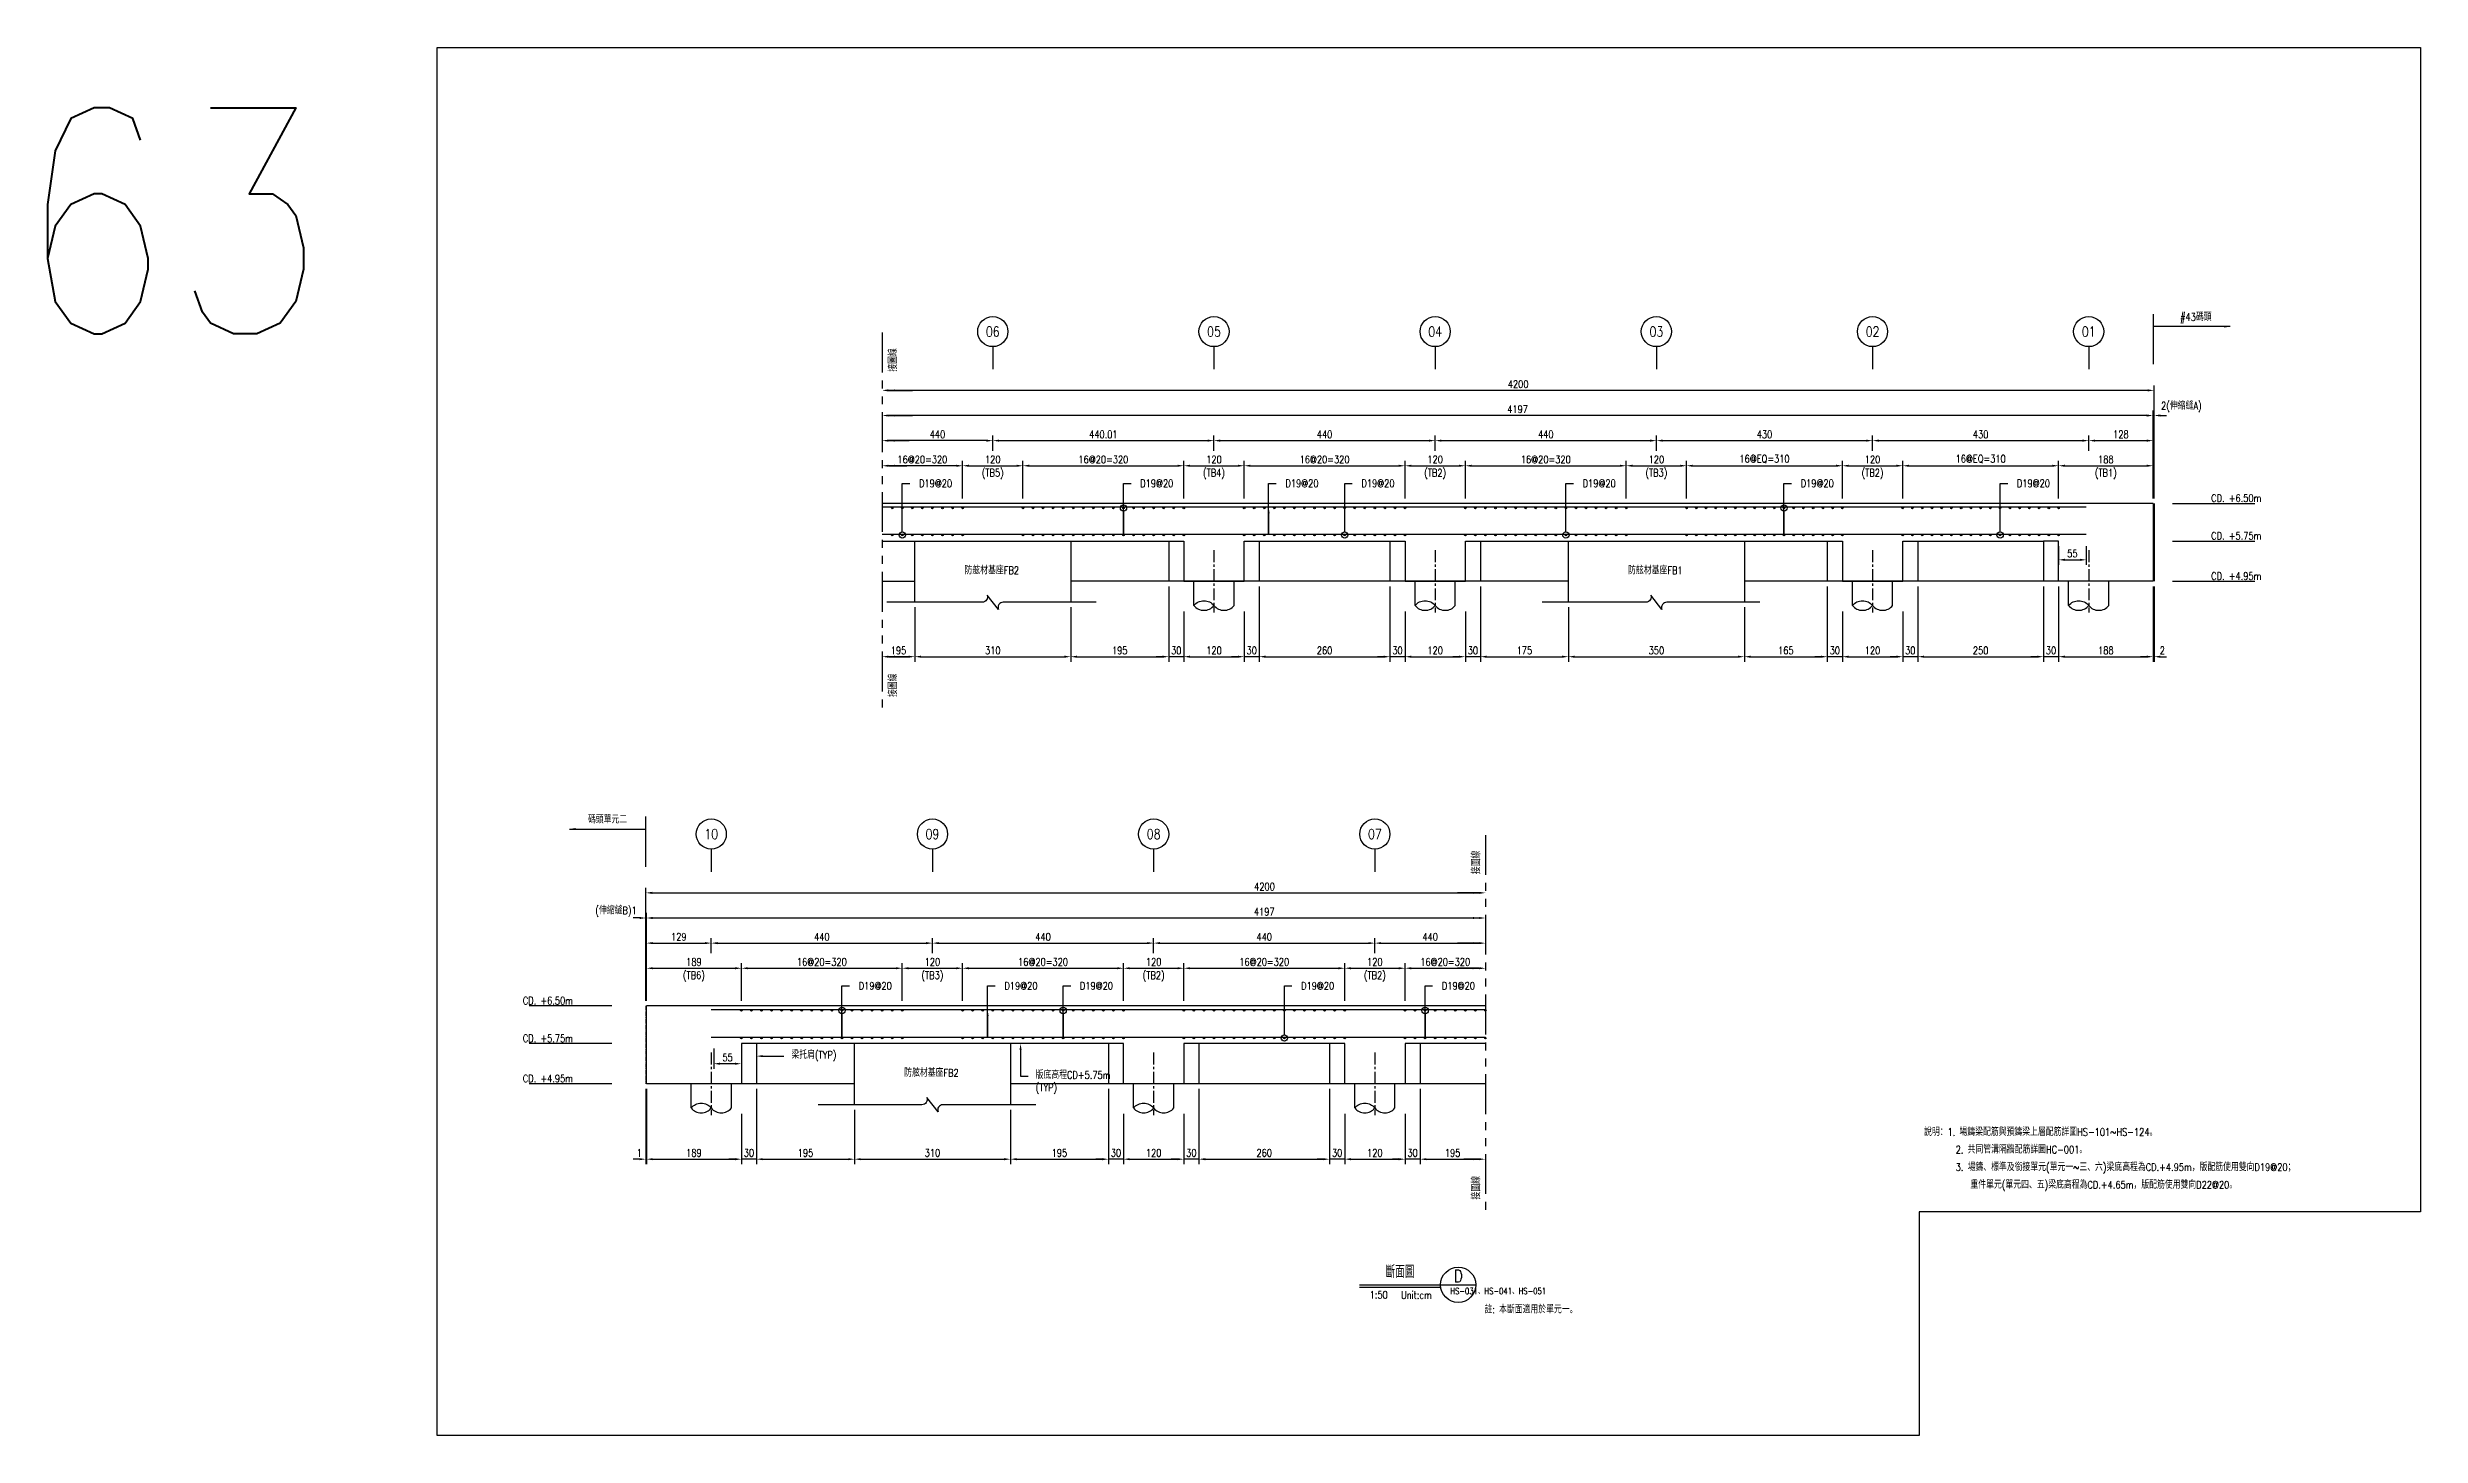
# Model space of a CAD drawing. Extents: x -791 to 13121, y -31587 to 2944.
# Drawn here: x -775 to 3945, y -5525 to -2762 of the extents above; entities that cross this region are included whole.
import ezdxf
from ezdxf import colors
from ezdxf.entities.mleader import LeaderData, LeaderLine
from ezdxf.enums import TextEntityAlignment as Align
from ezdxf.math import Vec2, Vec3

# ---------------------------------------------------------------- set-up
doc = ezdxf.new("R2010")
doc.units = 0
doc.header["$LTSCALE"] = 0.05
doc.linetypes.add('CENTER', pattern=[50.8, 31.75, -6.35, 6.35, -6.35])
doc.linetypes.add('PHANTOM', pattern=[63.5, 31.75, -6.35, 6.35, -6.35, 6.35, -6.35])
doc.layers.get('0').update_dxf_attribs({"linetype": 'CONTINUOUS'})
doc.layers.get('Defpoints').update_dxf_attribs({"linetype": 'CONTINUOUS'})
for name, color, linetype in [('HB_0', 7, 'CONTINUOUS'), ('HB_DIM', 1, 'CONTINUOUS'), ('HB_ReBar', 3, 'CONTINUOUS'), ('HB_SYMBOLS', 7, 'CONTINUOUS'), ('HB_TXT_CTEXT', 2, 'CONTINUOUS'), ('底圖', 7, 'CONTINUOUS')]:
    doc.layers.add(name, color=color, linetype=linetype)
doc.styles.get("Standard").update_dxf_attribs({"font": 'ROMANS.shx', "width": 0.8, "bigfont": 'lchinap.shx'})
doc.dimstyles.new('50cm', dxfattribs={"dimscale": 5, "dimtxt": 3, "dimasz": 2.5, "dimexe": 2, "dimexo": 2, "dimgap": 1, "dimtad": 1, "dimdsep": 46, "dimtxsty": 'Standard', "dimcen": 0, "dimclrt": 2, "dimadec": 0, "dimazin": 0, "dimtfac": 1, "dimtix": 1, "dimtmove": 2, "dimatfit": 3, "dimfxl": 0, "dimtolj": 1, "dimtzin": 0, "dimarcsym": 0})

msp = doc.modelspace()

# ---------------------------------------------------------------- texts
at = {"layer": 'HB_0', "color": 2, "linetype": 'Continuous', "width": 0.8}
for s, p in [('1:50', (1872.618, -5245)), ('Unit:cm', (1947.672, -5245))]:
    msp.add_text(s, height=15, dxfattribs=at).set_placement(p, align=Align.MIDDLE)
msp.add_text('註: 本斷面適用於單元一。', height=15, dxfattribs=at).set_placement((2083.14, -5274.155), align=Align.MIDDLE_LEFT)
at = {"layer": 'HB_0', "color": 2, "insert": (-837.047, -2882.523), "char_height": 450, "attachment_point": 1}
msp.add_mtext_dynamic_manual_height_columns('63', width=707.24433, gutter_width=225, heights=[0], dxfattribs=at)
at = {"layer": 'HB_TXT_CTEXT', "color": 3, "linetype": 'Continuous', "width": 0.8}
msp.add_text('斷面圖', height=25.0001, dxfattribs=at).set_placement((1915, -5197.5), align=Align.MIDDLE)

# ---------------------------------------------------------------- blocks, each defined once
blk = doc.blocks.new('CA')
at = {"layer": 'HB_SYMBOLS', "color": 3, "linetype": 'Continuous'}
blk.add_line((0, 0), (14, 0), dxfattribs=at)
at = {"layer": 'HB_SYMBOLS', "color": 4, "linetype": 'Continuous'}
blk.add_circle((7, 0), 7, dxfattribs=at)
at = {"layer": 'HB_SYMBOLS', "color": 3, "linetype": 'Continuous', "width": 0.8}
blk.add_attdef('A', text='', height=5, dxfattribs=at).set_placement((7, 3.5), align=Align.MIDDLE)
at = {"layer": 'HB_SYMBOLS', "color": 1, "linetype": 'Continuous', "width": 0.8}
blk.add_attdef('HB2002', text='', height=2.5, dxfattribs=at).set_placement((7, -2.5), align=Align.MIDDLE)
blk = doc.blocks.new('說明')
at = {"layer": 'HB_0', "color": 2, "width": 0.8}
for s, p in [('說明：1. 場鑄梁配筋與預鑄梁上層配筋詳圖HS-101~HS-124。', (-838, 159.1)), ('2. 共同管溝隔牆配筋詳圖HC-001。', (-775.1, 124.1))]:
    blk.add_text(s, height=15, dxfattribs=at).set_placement(p, align=Align.MIDDLE_LEFT)
at = {"layer": 'HB_0', "color": 2, "linetype": 'Continuous', "width": 0.8}
for s, p in [('3. 場鑄、標準及銜接單元(單元一~三、六)梁底高程為CD.+4.95m，版配筋使用雙向D19@20；', (-775.1, 89.1)), ('重件單元(單元四、五)梁底高程為CD.+4.65m，版配筋使用雙向D22@20。', (-745.8, 54.1))]:
    blk.add_text(s, height=15, dxfattribs=at).set_placement(p, align=Align.MIDDLE_LEFT)
blk = doc.blocks.new('_None')
blk = doc.blocks.new('gr_t')
at = {"layer": 'HB_SYMBOLS', "color": 4, "linetype": 'Continuous'}
blk.add_line((0, -6), (0, -15), dxfattribs=at)
blk.add_circle((0, 0), 6, dxfattribs=at)
at = {"layer": 'HB_SYMBOLS', "color": 4, "linetype": 'Continuous', "width": 0.8}
blk.add_attdef('A', text='', height=4.5, dxfattribs=at).set_placement((0, 0), align=Align.MIDDLE)
blk = doc.blocks.new('*D2579')
at = {"layer": 'Defpoints', "color": 0}
for p in [(-1670, 330), (-1670, 155), (-1669, 155)]:
    blk.add_point(p, dxfattribs=at)
at = {"layer": 'HB_DIM', "color": 0, "lineweight": -2}
for p, q in [((-1670, 165), (-1670, 340)), ((-1669, 165), (-1669, 340)), ((-1682.5, 330), (-1695, 330)), ((-1669, 330), (-1670, 330)), ((-1656.5, 330), (-1644, 330))]:
    blk.add_line(p, q, dxfattribs=at)
at = {"layer": 'HB_DIM', "color": 0}
for points in [[(-1682.5, 332.1), (-1682.5, 327.9), (-1670, 330)], [(-1656.5, 332.1), (-1656.5, 327.9), (-1669, 330)]]:
    blk.add_solid(points, dxfattribs=at)
at = {"layer": 'HB_DIM', "color": 2, "insert": (-1729.4, 342.5), "char_height": 15, "attachment_point": 5}
blk.add_mtext('\\A1;(伸縮縫B)1', dxfattribs=at)
blk = doc.blocks.new('ReBarPoint')
at = {"layer": 'HB_0'}
h = blk.add_hatch(color=0, dxfattribs=at)
h.dxf.hatch_style = 1
edge = h.paths.add_edge_path()
edge.add_arc((0, 0), 1.5, 0, 360)
at = {"layer": 'HB_ReBar', "color": 0}
blk.add_circle((0, 0), 1.5, dxfattribs=at)
blk = doc.blocks.new('*D2550')
at = {"layer": 'Defpoints', "color": 0}
for p in [(-1255, -41.7), (-945, -41.7), (-945, -150)]:
    blk.add_point(p, dxfattribs=at)
at = {"layer": 'HB_DIM', "color": 0, "lineweight": -2}
for p, q in [((-1255, -51.7), (-1255, -160)), ((-945, -51.7), (-945, -160)), ((-1242.5, -150), (-957.5, -150))]:
    blk.add_line(p, q, dxfattribs=at)
at = {"layer": 'HB_DIM', "color": 0}
for points in [[(-1242.5, -147.9), (-1242.5, -152.1), (-1255, -150)], [(-957.5, -147.9), (-957.5, -152.1), (-945, -150)]]:
    blk.add_solid(points, dxfattribs=at)
at = {"layer": 'HB_DIM', "color": 2, "insert": (-1100, -137.5), "char_height": 15, "attachment_point": 5}
blk.add_mtext('\\A1;310', dxfattribs=at)
blk = doc.blocks.new('_DotBlank')
at = {"color": 0, "linetype": 'ByBlock', "lineweight": -2}
blk.add_line((-0.5, 0), (-1, 0), dxfattribs=at)
blk.add_circle((0, 0), 0.5, dxfattribs=at)
blk = doc.blocks.new('*D2551')
at = {"layer": 'Defpoints', "color": 0}
for p in [(0, 330), (-1669, 155), (0, 155)]:
    blk.add_point(p, dxfattribs=at)
at = {"layer": 'HB_DIM', "color": 0, "lineweight": -2}
for p, q in [((-1669, 165), (-1669, 340)), ((-1656.5, 330), (-12.5, 330))]:
    blk.add_line(p, q, dxfattribs=at)
at = {"layer": 'HB_DIM', "color": 0}
for points in [[(-1656.5, 332.1), (-1656.5, 327.9), (-1669, 330)], [(-12.5, 332.1), (-12.5, 327.9), (0, 330)]]:
    blk.add_solid(points, dxfattribs=at)
at = {"layer": 'HB_DIM', "color": 2, "insert": (-440, 342.5), "char_height": 15, "attachment_point": 5}
blk.add_mtext('\\A1;4197', dxfattribs=at)
blk = doc.blocks.new('*D2552')
at = {"layer": 'Defpoints', "color": 0}
for p in [(-1540, 280), (-1540, 250), (-1669, 155)]:
    blk.add_point(p, dxfattribs=at)
at = {"layer": 'HB_DIM', "color": 0, "lineweight": -2}
for p, q in [((-1669, 165), (-1669, 290)), ((-1540, 260), (-1540, 290)), ((-1656.5, 280), (-1552.5, 280))]:
    blk.add_line(p, q, dxfattribs=at)
at = {"layer": 'HB_DIM', "color": 0}
for points in [[(-1656.5, 282.1), (-1656.5, 277.9), (-1669, 280)], [(-1552.5, 282.1), (-1552.5, 277.9), (-1540, 280)]]:
    blk.add_solid(points, dxfattribs=at)
at = {"layer": 'HB_DIM', "color": 2, "insert": (-1604.5, 292.5), "char_height": 15, "attachment_point": 5}
blk.add_mtext('\\A1;129', dxfattribs=at)
blk = doc.blocks.new('*D2553')
at = {"layer": 'Defpoints', "color": 0}
for p in [(0, 380), (-1670, 155), (0, 155)]:
    blk.add_point(p, dxfattribs=at)
at = {"layer": 'HB_DIM', "color": 0, "lineweight": -2}
for p, q in [((-1670, 165), (-1670, 390)), ((-1657.5, 380), (-12.5, 380))]:
    blk.add_line(p, q, dxfattribs=at)
at = {"layer": 'HB_DIM', "color": 0}
for points in [[(-1657.5, 382.1), (-1657.5, 377.9), (-1670, 380)], [(-12.5, 382.1), (-12.5, 377.9), (0, 380)]]:
    blk.add_solid(points, dxfattribs=at)
at = {"layer": 'HB_DIM', "color": 2, "insert": (-439.5, 392.5), "char_height": 15, "attachment_point": 5}
blk.add_mtext('\\A1;4200', dxfattribs=at)
blk = doc.blocks.new('*D2554')
at = {"layer": 'Defpoints', "color": 0}
for p in [(-1540, 250), (-1100, 280), (-1100, 250)]:
    blk.add_point(p, dxfattribs=at)
at = {"layer": 'HB_DIM', "color": 0, "lineweight": -2}
for p, q in [((-1540, 260), (-1540, 290)), ((-1100, 260), (-1100, 290)), ((-1527.5, 280), (-1112.5, 280))]:
    blk.add_line(p, q, dxfattribs=at)
at = {"layer": 'HB_DIM', "color": 0}
for points in [[(-1527.5, 282.1), (-1527.5, 277.9), (-1540, 280)], [(-1112.5, 282.1), (-1112.5, 277.9), (-1100, 280)]]:
    blk.add_solid(points, dxfattribs=at)
at = {"layer": 'HB_DIM', "color": 2, "insert": (-1320, 292.5), "char_height": 15, "attachment_point": 5}
blk.add_mtext('\\A1;440', dxfattribs=at)
blk = doc.blocks.new('*D2555')
at = {"layer": 'Defpoints', "color": 0}
for p in [(-1100, 250), (-660, 280), (-660, 250)]:
    blk.add_point(p, dxfattribs=at)
at = {"layer": 'HB_DIM', "color": 0, "lineweight": -2}
for p, q in [((-1100, 260), (-1100, 290)), ((-660, 260), (-660, 290)), ((-1087.5, 280), (-672.5, 280))]:
    blk.add_line(p, q, dxfattribs=at)
at = {"layer": 'HB_DIM', "color": 0}
for points in [[(-1087.5, 282.1), (-1087.5, 277.9), (-1100, 280)], [(-672.5, 282.1), (-672.5, 277.9), (-660, 280)]]:
    blk.add_solid(points, dxfattribs=at)
at = {"layer": 'HB_DIM', "color": 2, "insert": (-880, 292.5), "char_height": 15, "attachment_point": 5}
blk.add_mtext('\\A1;440', dxfattribs=at)
blk = doc.blocks.new('*D2556')
at = {"layer": 'Defpoints', "color": 0}
for p in [(-660, 250), (-220, 280), (-220, 250)]:
    blk.add_point(p, dxfattribs=at)
at = {"layer": 'HB_DIM', "color": 0, "lineweight": -2}
for p, q in [((-660, 260), (-660, 290)), ((-220, 260), (-220, 290)), ((-647.5, 280), (-232.5, 280))]:
    blk.add_line(p, q, dxfattribs=at)
at = {"layer": 'HB_DIM', "color": 0}
for points in [[(-647.5, 282.1), (-647.5, 277.9), (-660, 280)], [(-232.5, 282.1), (-232.5, 277.9), (-220, 280)]]:
    blk.add_solid(points, dxfattribs=at)
at = {"layer": 'HB_DIM', "color": 2, "insert": (-440, 292.5), "char_height": 15, "attachment_point": 5}
blk.add_mtext('\\A1;440', dxfattribs=at)
blk = doc.blocks.new('*D2557')
at = {"layer": 'Defpoints', "color": 0}
for p in [(-1160, 230), (-1480, 155), (-1160, 155)]:
    blk.add_point(p, dxfattribs=at)
at = {"layer": 'HB_DIM', "color": 0, "lineweight": -2}
for p, q in [((-1480, 165), (-1480, 240)), ((-1160, 165), (-1160, 240)), ((-1467.5, 230), (-1172.5, 230))]:
    blk.add_line(p, q, dxfattribs=at)
at = {"layer": 'HB_DIM', "color": 0}
for points in [[(-1467.5, 232.1), (-1467.5, 227.9), (-1480, 230)], [(-1172.5, 232.1), (-1172.5, 227.9), (-1160, 230)]]:
    blk.add_solid(points, dxfattribs=at)
at = {"layer": 'HB_DIM', "color": 2, "insert": (-1320, 242.5), "char_height": 15, "attachment_point": 5}
blk.add_mtext('\\A1;16@20=320', dxfattribs=at)
blk = doc.blocks.new('*D2558')
at = {"layer": 'Defpoints', "color": 0}
for p in [(-720, 230), (-1040, 155), (-720, 155)]:
    blk.add_point(p, dxfattribs=at)
at = {"layer": 'HB_DIM', "color": 0, "lineweight": -2}
for p, q in [((-1040, 165), (-1040, 240)), ((-720, 165), (-720, 240)), ((-1027.5, 230), (-732.5, 230))]:
    blk.add_line(p, q, dxfattribs=at)
at = {"layer": 'HB_DIM', "color": 0}
for points in [[(-1027.5, 232.1), (-1027.5, 227.9), (-1040, 230)], [(-732.5, 232.1), (-732.5, 227.9), (-720, 230)]]:
    blk.add_solid(points, dxfattribs=at)
at = {"layer": 'HB_DIM', "color": 2, "insert": (-880, 242.5), "char_height": 15, "attachment_point": 5}
blk.add_mtext('\\A1;16@20=320', dxfattribs=at)
blk = doc.blocks.new('*D2559')
at = {"layer": 'Defpoints', "color": 0}
for p in [(-280, 230), (-600, 155), (-280, 155)]:
    blk.add_point(p, dxfattribs=at)
at = {"layer": 'HB_DIM', "color": 0, "lineweight": -2}
for p, q in [((-600, 165), (-600, 240)), ((-280, 165), (-280, 240)), ((-587.5, 230), (-292.5, 230))]:
    blk.add_line(p, q, dxfattribs=at)
at = {"layer": 'HB_DIM', "color": 0}
for points in [[(-587.5, 232.1), (-587.5, 227.9), (-600, 230)], [(-292.5, 232.1), (-292.5, 227.9), (-280, 230)]]:
    blk.add_solid(points, dxfattribs=at)
at = {"layer": 'HB_DIM', "color": 2, "insert": (-440, 242.5), "char_height": 15, "attachment_point": 5}
blk.add_mtext('\\A1;16@20=320', dxfattribs=at)
blk = doc.blocks.new('*D2560')
at = {"layer": 'Defpoints', "color": 0}
for p in [(-220, 250), (0, 280), (0, 155.6)]:
    blk.add_point(p, dxfattribs=at)
at = {"layer": 'HB_DIM', "color": 0, "lineweight": -2}
for p, q in [((-220, 260), (-220, 290)), ((-207.5, 280), (-12.5, 280))]:
    blk.add_line(p, q, dxfattribs=at)
at = {"layer": 'HB_DIM', "color": 0}
for points in [[(-207.5, 282.1), (-207.5, 277.9), (-220, 280)], [(-12.5, 282.1), (-12.5, 277.9), (0, 280)]]:
    blk.add_solid(points, dxfattribs=at)
at = {"layer": 'HB_DIM', "color": 2, "insert": (-110, 292.5), "char_height": 15, "attachment_point": 5}
blk.add_mtext('\\A1;440', dxfattribs=at)
blk = doc.blocks.new('*D2561')
at = {"layer": 'Defpoints', "color": 0}
for p in [(0, 230), (-160, 155), (0, 155)]:
    blk.add_point(p, dxfattribs=at)
at = {"layer": 'HB_DIM', "color": 0, "lineweight": -2}
for p, q in [((-160, 165), (-160, 240)), ((-147.5, 230), (-12.5, 230))]:
    blk.add_line(p, q, dxfattribs=at)
at = {"layer": 'HB_DIM', "color": 0}
for points in [[(-147.5, 232.1), (-147.5, 227.9), (-160, 230)], [(-12.5, 232.1), (-12.5, 227.9), (0, 230)]]:
    blk.add_solid(points, dxfattribs=at)
at = {"layer": 'HB_DIM', "color": 2, "insert": (-80, 242.5), "char_height": 15, "attachment_point": 5}
blk.add_mtext('\\A1;16@20=320', dxfattribs=at)
blk = doc.blocks.new('*D2562')
at = {"layer": 'Defpoints', "color": 0}
for p in [(-1480, 230), (-1669, 155), (-1480, 155)]:
    blk.add_point(p, dxfattribs=at)
at = {"layer": 'HB_DIM', "color": 0, "lineweight": -2}
for p, q in [((-1669, 165), (-1669, 240)), ((-1480, 165), (-1480, 240)), ((-1656.5, 230), (-1492.5, 230))]:
    blk.add_line(p, q, dxfattribs=at)
at = {"layer": 'HB_DIM', "color": 0}
for points in [[(-1656.5, 232.1), (-1656.5, 227.9), (-1669, 230)], [(-1492.5, 232.1), (-1492.5, 227.9), (-1480, 230)]]:
    blk.add_solid(points, dxfattribs=at)
at = {"layer": 'HB_DIM', "color": 2, "char_height": 15, "attachment_point": 5}
for s, insert in [('\\A1;189', (-1574.5, 242.5)), ('\\A1;(TB6)', (-1574.5, 213.6))]:
    blk.add_mtext(s, dxfattribs=dict(at, insert=insert))
blk = doc.blocks.new('*D2563')
at = {"layer": 'Defpoints', "color": 0}
for p in [(-1040, 230), (-1160, 155), (-1040, 155)]:
    blk.add_point(p, dxfattribs=at)
at = {"layer": 'HB_DIM', "color": 0, "lineweight": -2}
for p, q in [((-1160, 165), (-1160, 240)), ((-1040, 165), (-1040, 240)), ((-1147.5, 230), (-1052.5, 230))]:
    blk.add_line(p, q, dxfattribs=at)
at = {"layer": 'HB_DIM', "color": 0}
for points in [[(-1147.5, 232.1), (-1147.5, 227.9), (-1160, 230)], [(-1052.5, 232.1), (-1052.5, 227.9), (-1040, 230)]]:
    blk.add_solid(points, dxfattribs=at)
at = {"layer": 'HB_DIM', "color": 2, "char_height": 15, "attachment_point": 5}
for s, insert in [('\\A1;120', (-1100, 242.5)), ('\\A1;(TB3)', (-1100, 213.6))]:
    blk.add_mtext(s, dxfattribs=dict(at, insert=insert))
blk = doc.blocks.new('*D2564')
at = {"layer": 'Defpoints', "color": 0}
for p in [(-600, 230), (-720, 155), (-600, 155)]:
    blk.add_point(p, dxfattribs=at)
at = {"layer": 'HB_DIM', "color": 0, "lineweight": -2}
for p, q in [((-720, 165), (-720, 240)), ((-600, 165), (-600, 240)), ((-707.5, 230), (-612.5, 230))]:
    blk.add_line(p, q, dxfattribs=at)
at = {"layer": 'HB_DIM', "color": 0}
for points in [[(-707.5, 232.1), (-707.5, 227.9), (-720, 230)], [(-612.5, 232.1), (-612.5, 227.9), (-600, 230)]]:
    blk.add_solid(points, dxfattribs=at)
at = {"layer": 'HB_DIM', "color": 2, "char_height": 15, "attachment_point": 5}
for s, insert in [('\\A1;120', (-660, 242.5)), ('\\A1;(TB2)', (-660, 213.6))]:
    blk.add_mtext(s, dxfattribs=dict(at, insert=insert))
blk = doc.blocks.new('*D2565')
at = {"layer": 'Defpoints', "color": 0}
for p in [(-160, 230), (-280, 155), (-160, 155)]:
    blk.add_point(p, dxfattribs=at)
at = {"layer": 'HB_DIM', "color": 0, "lineweight": -2}
for p, q in [((-280, 165), (-280, 240)), ((-160, 165), (-160, 240)), ((-267.5, 230), (-172.5, 230))]:
    blk.add_line(p, q, dxfattribs=at)
at = {"layer": 'HB_DIM', "color": 0}
for points in [[(-267.5, 232.1), (-267.5, 227.9), (-280, 230)], [(-172.5, 232.1), (-172.5, 227.9), (-160, 230)]]:
    blk.add_solid(points, dxfattribs=at)
at = {"layer": 'HB_DIM', "color": 2, "char_height": 15, "attachment_point": 5}
for s, insert in [('\\A1;120', (-220, 242.5)), ('\\A1;(TB2)', (-220, 213.6))]:
    blk.add_mtext(s, dxfattribs=dict(at, insert=insert))
blk = doc.blocks.new('80cm直樁')
at = {"layer": 'HB_0', "linetype": 'Continuous'}
for p, q in [((-40, -48.1), (-40, 0)), ((40, -48.1), (40, 0))]:
    blk.add_line(p, q, dxfattribs=at)
for points in [[(-40, -48.1, -0.48), (0, -48.1, 0.48), (40, -48.1, 0.48)], [(-40, -48.1, 0.48), (0, -48.1, 0.48)]]:
    blk.add_lwpolyline(points, format="xyb", dxfattribs=at)
at = {"layer": 'HB_DIM', "color": 1, "linetype": 'CENTER', "ltscale": 15}
blk.add_line((0, 62.2), (0, -62.2), dxfattribs=at)
blk = doc.blocks.new('*D2566')
at = {"layer": 'Defpoints', "color": 0}
for p in [(-720, -50), (-600, -50), (-600, -150)]:
    blk.add_point(p, dxfattribs=at)
at = {"layer": 'HB_DIM', "color": 0, "lineweight": -2}
for p, q in [((-720, -60), (-720, -160)), ((-600, -60), (-600, -160)), ((-707.5, -150), (-612.5, -150))]:
    blk.add_line(p, q, dxfattribs=at)
at = {"layer": 'HB_DIM', "color": 0}
for points in [[(-707.5, -147.9), (-707.5, -152.1), (-720, -150)], [(-612.5, -147.9), (-612.5, -152.1), (-600, -150)]]:
    blk.add_solid(points, dxfattribs=at)
at = {"layer": 'HB_DIM', "color": 2, "insert": (-660, -137.5), "char_height": 15, "attachment_point": 5}
blk.add_mtext('\\A1;120', dxfattribs=at)
blk = doc.blocks.new('*D2567')
at = {"layer": 'Defpoints', "color": 0}
for p in [(-750, 0), (-720, -50), (-750, -150)]:
    blk.add_point(p, dxfattribs=at)
at = {"layer": 'HB_DIM', "color": 0, "lineweight": -2}
for p, q in [((-750, -10), (-750, -160)), ((-720, -60), (-720, -160)), ((-762.5, -150), (-775, -150)), ((-720, -150), (-750, -150)), ((-707.5, -150), (-695, -150))]:
    blk.add_line(p, q, dxfattribs=at)
at = {"layer": 'HB_DIM', "color": 0}
for points in [[(-762.5, -147.9), (-762.5, -152.1), (-750, -150)], [(-707.5, -147.9), (-707.5, -152.1), (-720, -150)]]:
    blk.add_solid(points, dxfattribs=at)
at = {"layer": 'HB_DIM', "color": 2, "insert": (-735, -137.5), "char_height": 15, "attachment_point": 5}
blk.add_mtext('\\A1;30', dxfattribs=at)
blk = doc.blocks.new('*D2568')
at = {"layer": 'Defpoints', "color": 0}
for p in [(-570, 0), (-600, -50), (-600, -150)]:
    blk.add_point(p, dxfattribs=at)
at = {"layer": 'HB_DIM', "color": 0, "lineweight": -2}
for p, q in [((-570, -10), (-570, -160)), ((-600, -60), (-600, -160)), ((-612.5, -150), (-625, -150)), ((-570, -150), (-600, -150)), ((-557.5, -150), (-545, -150))]:
    blk.add_line(p, q, dxfattribs=at)
at = {"layer": 'HB_DIM', "color": 0}
for points in [[(-612.5, -147.9), (-612.5, -152.1), (-600, -150)], [(-557.5, -147.9), (-557.5, -152.1), (-570, -150)]]:
    blk.add_solid(points, dxfattribs=at)
at = {"layer": 'HB_DIM', "color": 2, "insert": (-585, -137.5), "char_height": 15, "attachment_point": 5}
blk.add_mtext('\\A1;30', dxfattribs=at)
blk = doc.blocks.new('*D2569')
at = {"layer": 'Defpoints', "color": 0}
for p in [(-280, -50), (-160, -50), (-160, -150)]:
    blk.add_point(p, dxfattribs=at)
at = {"layer": 'HB_DIM', "color": 0, "lineweight": -2}
for p, q in [((-280, -60), (-280, -160)), ((-160, -60), (-160, -160)), ((-267.5, -150), (-172.5, -150))]:
    blk.add_line(p, q, dxfattribs=at)
at = {"layer": 'HB_DIM', "color": 0}
for points in [[(-267.5, -147.9), (-267.5, -152.1), (-280, -150)], [(-172.5, -147.9), (-172.5, -152.1), (-160, -150)]]:
    blk.add_solid(points, dxfattribs=at)
at = {"layer": 'HB_DIM', "color": 2, "insert": (-220, -137.5), "char_height": 15, "attachment_point": 5}
blk.add_mtext('\\A1;120', dxfattribs=at)
blk = doc.blocks.new('*D2570')
at = {"layer": 'Defpoints', "color": 0}
for p in [(-310, 0), (-280, -50), (-310, -150)]:
    blk.add_point(p, dxfattribs=at)
at = {"layer": 'HB_DIM', "color": 0, "lineweight": -2}
for p, q in [((-310, -10), (-310, -160)), ((-280, -60), (-280, -160)), ((-322.5, -150), (-335, -150)), ((-280, -150), (-310, -150)), ((-267.5, -150), (-255, -150))]:
    blk.add_line(p, q, dxfattribs=at)
at = {"layer": 'HB_DIM', "color": 0}
for points in [[(-322.5, -147.9), (-322.5, -152.1), (-310, -150)], [(-267.5, -147.9), (-267.5, -152.1), (-280, -150)]]:
    blk.add_solid(points, dxfattribs=at)
at = {"layer": 'HB_DIM', "color": 2, "insert": (-295, -137.5), "char_height": 15, "attachment_point": 5}
blk.add_mtext('\\A1;30', dxfattribs=at)
blk = doc.blocks.new('*D2571')
at = {"layer": 'Defpoints', "color": 0}
for p in [(-130, 0), (-160, -50), (-160, -150)]:
    blk.add_point(p, dxfattribs=at)
at = {"layer": 'HB_DIM', "color": 0, "lineweight": -2}
for p, q in [((-130, -10), (-130, -160)), ((-160, -60), (-160, -160)), ((-172.5, -150), (-185, -150)), ((-130, -150), (-160, -150)), ((-117.5, -150), (-105, -150))]:
    blk.add_line(p, q, dxfattribs=at)
at = {"layer": 'HB_DIM', "color": 0}
for points in [[(-172.5, -147.9), (-172.5, -152.1), (-160, -150)], [(-117.5, -147.9), (-117.5, -152.1), (-130, -150)]]:
    blk.add_solid(points, dxfattribs=at)
at = {"layer": 'HB_DIM', "color": 2, "insert": (-145, -137.5), "char_height": 15, "attachment_point": 5}
blk.add_mtext('\\A1;30', dxfattribs=at)
blk = doc.blocks.new('*D2572')
at = {"layer": 'Defpoints', "color": 0}
for p in [(-570, 0), (-310, 0), (-310, -150)]:
    blk.add_point(p, dxfattribs=at)
at = {"layer": 'HB_DIM', "color": 0, "lineweight": -2}
for p, q in [((-570, -10), (-570, -160)), ((-310, -10), (-310, -160)), ((-557.5, -150), (-322.5, -150))]:
    blk.add_line(p, q, dxfattribs=at)
at = {"layer": 'HB_DIM', "color": 0}
for points in [[(-557.5, -147.9), (-557.5, -152.1), (-570, -150)], [(-322.5, -147.9), (-322.5, -152.1), (-310, -150)]]:
    blk.add_solid(points, dxfattribs=at)
at = {"layer": 'HB_DIM', "color": 2, "insert": (-440, -137.5), "char_height": 15, "attachment_point": 5}
blk.add_mtext('\\A1;260', dxfattribs=at)
blk = doc.blocks.new('*D2573')
at = {"layer": 'Defpoints', "color": 0}
for p in [(-750, 0), (-945, -41.7), (-750, -150)]:
    blk.add_point(p, dxfattribs=at)
at = {"layer": 'HB_DIM', "color": 0, "lineweight": -2}
for p, q in [((-750, -10), (-750, -160)), ((-945, -51.7), (-945, -160)), ((-932.5, -150), (-762.5, -150))]:
    blk.add_line(p, q, dxfattribs=at)
at = {"layer": 'HB_DIM', "color": 0}
for points in [[(-932.5, -147.9), (-932.5, -152.1), (-945, -150)], [(-762.5, -147.9), (-762.5, -152.1), (-750, -150)]]:
    blk.add_solid(points, dxfattribs=at)
at = {"layer": 'HB_DIM', "color": 2, "insert": (-847.5, -137.5), "char_height": 15, "attachment_point": 5}
blk.add_mtext('\\A1;195', dxfattribs=at)
blk = doc.blocks.new('*D2574')
at = {"layer": 'Defpoints', "color": 0}
for p in [(-1450, 0), (-1255, -41.7), (-1255, -150)]:
    blk.add_point(p, dxfattribs=at)
at = {"layer": 'HB_DIM', "color": 0, "lineweight": -2}
for p, q in [((-1450, -10), (-1450, -160)), ((-1255, -51.7), (-1255, -160)), ((-1437.5, -150), (-1267.5, -150))]:
    blk.add_line(p, q, dxfattribs=at)
at = {"layer": 'HB_DIM', "color": 0}
for points in [[(-1437.5, -147.9), (-1437.5, -152.1), (-1450, -150)], [(-1267.5, -147.9), (-1267.5, -152.1), (-1255, -150)]]:
    blk.add_solid(points, dxfattribs=at)
at = {"layer": 'HB_DIM', "color": 2, "insert": (-1352.5, -137.5), "char_height": 15, "attachment_point": 5}
blk.add_mtext('\\A1;195', dxfattribs=at)
blk = doc.blocks.new('*D2575')
at = {"layer": 'Defpoints', "color": 0}
for p in [(-1669, 0), (-1480, -50), (-1480, -150)]:
    blk.add_point(p, dxfattribs=at)
at = {"layer": 'HB_DIM', "color": 0, "lineweight": -2}
for p, q in [((-1669, -10), (-1669, -160)), ((-1480, -60), (-1480, -160)), ((-1656.5, -150), (-1492.5, -150))]:
    blk.add_line(p, q, dxfattribs=at)
at = {"layer": 'HB_DIM', "color": 0}
for points in [[(-1656.5, -147.9), (-1656.5, -152.1), (-1669, -150)], [(-1492.5, -147.9), (-1492.5, -152.1), (-1480, -150)]]:
    blk.add_solid(points, dxfattribs=at)
at = {"layer": 'HB_DIM', "color": 2, "insert": (-1574.5, -137.5), "char_height": 15, "attachment_point": 5}
blk.add_mtext('\\A1;189', dxfattribs=at)
blk = doc.blocks.new('*D2576')
at = {"layer": 'Defpoints', "color": 0}
for p in [(-1450, 0), (-1480, -50), (-1480, -150)]:
    blk.add_point(p, dxfattribs=at)
at = {"layer": 'HB_DIM', "color": 0, "lineweight": -2}
for p, q in [((-1450, -10), (-1450, -160)), ((-1480, -60), (-1480, -160)), ((-1492.5, -150), (-1505, -150)), ((-1450, -150), (-1480, -150)), ((-1437.5, -150), (-1425, -150))]:
    blk.add_line(p, q, dxfattribs=at)
at = {"layer": 'HB_DIM', "color": 0}
for points in [[(-1492.5, -147.9), (-1492.5, -152.1), (-1480, -150)], [(-1437.5, -147.9), (-1437.5, -152.1), (-1450, -150)]]:
    blk.add_solid(points, dxfattribs=at)
at = {"layer": 'HB_DIM', "color": 2, "insert": (-1465, -137.5), "char_height": 15, "attachment_point": 5}
blk.add_mtext('\\A1;30', dxfattribs=at)
blk = doc.blocks.new('*D2577')
at = {"layer": 'Defpoints', "color": 0}
for p in [(-1670, 0), (-1669, 0), (-1670, -150)]:
    blk.add_point(p, dxfattribs=at)
at = {"layer": 'HB_DIM', "color": 0, "lineweight": -2}
for p, q in [((-1670, -10), (-1670, -160)), ((-1669, -10), (-1669, -160)), ((-1682.5, -150), (-1695, -150)), ((-1669, -150), (-1670, -150)), ((-1656.5, -150), (-1644, -150))]:
    blk.add_line(p, q, dxfattribs=at)
at = {"layer": 'HB_DIM', "color": 0}
for points in [[(-1682.5, -147.9), (-1682.5, -152.1), (-1670, -150)], [(-1656.5, -147.9), (-1656.5, -152.1), (-1669, -150)]]:
    blk.add_solid(points, dxfattribs=at)
at = {"layer": 'HB_DIM', "color": 2, "insert": (-1682.9, -137.5), "char_height": 15, "attachment_point": 5}
blk.add_mtext('\\A1;1', dxfattribs=at)
blk = doc.blocks.new('*D2578')
at = {"layer": 'Defpoints', "color": 0}
for p in [(-130, 0), (-0.6, 0), (-0.6, -150)]:
    blk.add_point(p, dxfattribs=at)
at = {"layer": 'HB_DIM', "color": 0, "lineweight": -2}
for p, q in [((-130, -10), (-130, -160)), ((-117.5, -150), (-13.1, -150))]:
    blk.add_line(p, q, dxfattribs=at)
at = {"layer": 'HB_DIM', "color": 0}
for points in [[(-117.5, -147.9), (-117.5, -152.1), (-130, -150)], [(-13.1, -147.9), (-13.1, -152.1), (-0.6, -150)]]:
    blk.add_solid(points, dxfattribs=at)
at = {"layer": 'HB_DIM', "color": 2, "insert": (-65.3, -137.5), "char_height": 15, "attachment_point": 5}
blk.add_mtext('\\A1;195', dxfattribs=at)
blk = doc.blocks.new('*D2581')
at = {"layer": 'Defpoints', "color": 0}
for p in [(-1535, 80), (-1480, 80), (-1535, 40)]:
    blk.add_point(p, dxfattribs=at)
at = {"layer": 'HB_DIM', "color": 0, "lineweight": -2}
for p, q in [((-1535, 70), (-1535, 30)), ((-1480, 70), (-1480, 30)), ((-1492.5, 40), (-1522.5, 40))]:
    blk.add_line(p, q, dxfattribs=at)
at = {"layer": 'HB_DIM', "color": 0}
for points in [[(-1522.5, 42.1), (-1522.5, 37.9), (-1535, 40)], [(-1492.5, 42.1), (-1492.5, 37.9), (-1480, 40)]]:
    blk.add_solid(points, dxfattribs=at)
at = {"layer": 'HB_DIM', "color": 2, "insert": (-1507.5, 52.5), "char_height": 15, "attachment_point": 5}
blk.add_mtext('\\A1;55', dxfattribs=at)
blk = doc.blocks.new('*D2509')
at = {"layer": 'Defpoints', "color": 0}
for p in [(65, -41.7), (375, -41.7), (375, -150)]:
    blk.add_point(p, dxfattribs=at)
at = {"layer": 'HB_DIM', "color": 0, "lineweight": -2}
for p, q in [((65, -51.7), (65, -160)), ((375, -51.7), (375, -160)), ((77.5, -150), (362.5, -150))]:
    blk.add_line(p, q, dxfattribs=at)
at = {"layer": 'HB_DIM', "color": 0}
for points in [[(77.5, -147.9), (77.5, -152.1), (65, -150)], [(362.5, -147.9), (362.5, -152.1), (375, -150)]]:
    blk.add_solid(points, dxfattribs=at)
at = {"layer": 'HB_DIM', "color": 2, "insert": (220, -137.5), "char_height": 15, "attachment_point": 5}
blk.add_mtext('\\A1;310', dxfattribs=at)
blk = doc.blocks.new('*D2510')
at = {"layer": 'Defpoints', "color": 0}
for p in [(2528, 330), (2528, 155), (2530, 155)]:
    blk.add_point(p, dxfattribs=at)
at = {"layer": 'HB_DIM', "color": 0, "lineweight": -2}
for p, q in [((2528, 165), (2528, 340)), ((2530, 165), (2530, 340)), ((2515.5, 330), (2503, 330)), ((2530, 330), (2528, 330)), ((2542.5, 330), (2555, 330))]:
    blk.add_line(p, q, dxfattribs=at)
at = {"layer": 'HB_DIM', "color": 0}
for points in [[(2515.5, 332.1), (2515.5, 327.9), (2528, 330)], [(2542.5, 332.1), (2542.5, 327.9), (2530, 330)]]:
    blk.add_solid(points, dxfattribs=at)
at = {"layer": 'HB_DIM', "color": 2, "insert": (2584.3, 346.9), "char_height": 15, "attachment_point": 5}
blk.add_mtext('\\A1;2(伸縮縫A)', dxfattribs=at)
blk = doc.blocks.new('*D2511')
at = {"layer": 'Defpoints', "color": 0}
for p in [(1365, -41.7), (1715, -41.7), (1715, -150)]:
    blk.add_point(p, dxfattribs=at)
at = {"layer": 'HB_DIM', "color": 0, "lineweight": -2}
for p, q in [((1365, -51.7), (1365, -160)), ((1715, -51.7), (1715, -160)), ((1377.5, -150), (1702.5, -150))]:
    blk.add_line(p, q, dxfattribs=at)
at = {"layer": 'HB_DIM', "color": 0}
for points in [[(1377.5, -147.9), (1377.5, -152.1), (1365, -150)], [(1702.5, -147.9), (1702.5, -152.1), (1715, -150)]]:
    blk.add_solid(points, dxfattribs=at)
at = {"layer": 'HB_DIM', "color": 2, "insert": (1540, -137.5), "char_height": 15, "attachment_point": 5}
blk.add_mtext('\\A1;350', dxfattribs=at)
blk = doc.blocks.new('*D2512')
at = {"layer": 'Defpoints', "color": 0}
for p in [(2340, 0), (2528, 0), (2528, -150)]:
    blk.add_point(p, dxfattribs=at)
at = {"layer": 'HB_DIM', "color": 0, "lineweight": -2}
for p, q in [((2340, -10), (2340, -160)), ((2528, -10), (2528, -160)), ((2352.5, -150), (2515.5, -150))]:
    blk.add_line(p, q, dxfattribs=at)
at = {"layer": 'HB_DIM', "color": 0}
for points in [[(2352.5, -147.9), (2352.5, -152.1), (2340, -150)], [(2515.5, -147.9), (2515.5, -152.1), (2528, -150)]]:
    blk.add_solid(points, dxfattribs=at)
at = {"layer": 'HB_DIM', "color": 2, "insert": (2434, -137.5), "char_height": 15, "attachment_point": 5}
blk.add_mtext('\\A1;188', dxfattribs=at)
blk = doc.blocks.new('*D2513')
at = {"layer": 'Defpoints', "color": 0}
for p in [(660, 250), (1100, 280), (1100, 250)]:
    blk.add_point(p, dxfattribs=at)
at = {"layer": 'HB_DIM', "color": 0, "lineweight": -2}
for p, q in [((660, 260), (660, 290)), ((1100, 260), (1100, 290)), ((672.5, 280), (1087.5, 280))]:
    blk.add_line(p, q, dxfattribs=at)
at = {"layer": 'HB_DIM', "color": 0}
for points in [[(672.5, 282.1), (672.5, 277.9), (660, 280)], [(1087.5, 282.1), (1087.5, 277.9), (1100, 280)]]:
    blk.add_solid(points, dxfattribs=at)
at = {"layer": 'HB_DIM', "color": 2, "insert": (880, 292.5), "char_height": 15, "attachment_point": 5}
blk.add_mtext('\\A1;440', dxfattribs=at)
blk = doc.blocks.new('*D2514')
at = {"layer": 'Defpoints', "color": 0}
for p in [(220, 250), (660, 280), (660, 250)]:
    blk.add_point(p, dxfattribs=at)
at = {"layer": 'HB_DIM', "color": 0, "lineweight": -2}
for p, q in [((220, 260), (220, 290)), ((660, 260), (660, 290)), ((232.5, 280), (647.5, 280))]:
    blk.add_line(p, q, dxfattribs=at)
at = {"layer": 'HB_DIM', "color": 0}
for points in [[(232.5, 282.1), (232.5, 277.9), (220, 280)], [(647.5, 282.1), (647.5, 277.9), (660, 280)]]:
    blk.add_solid(points, dxfattribs=at)
at = {"layer": 'HB_DIM', "color": 2, "insert": (440, 292.5), "char_height": 15, "attachment_point": 5}
blk.add_mtext('\\A1;440.01', dxfattribs=at)
blk = doc.blocks.new('*D2515')
at = {"layer": 'Defpoints', "color": 0}
for p in [(1040, 230), (720, 155), (1040, 155)]:
    blk.add_point(p, dxfattribs=at)
at = {"layer": 'HB_DIM', "color": 0, "lineweight": -2}
for p, q in [((720, 165), (720, 240)), ((1040, 165), (1040, 240)), ((732.5, 230), (1027.5, 230))]:
    blk.add_line(p, q, dxfattribs=at)
at = {"layer": 'HB_DIM', "color": 0}
for points in [[(732.5, 232.1), (732.5, 227.9), (720, 230)], [(1027.5, 232.1), (1027.5, 227.9), (1040, 230)]]:
    blk.add_solid(points, dxfattribs=at)
at = {"layer": 'HB_DIM', "color": 2, "insert": (880, 242.5), "char_height": 15, "attachment_point": 5}
blk.add_mtext('\\A1;16@20=320', dxfattribs=at)
blk = doc.blocks.new('*D2516')
at = {"layer": 'Defpoints', "color": 0}
for p in [(600, 230), (280, 155), (600, 155)]:
    blk.add_point(p, dxfattribs=at)
at = {"layer": 'HB_DIM', "color": 0, "lineweight": -2}
for p, q in [((280, 165), (280, 240)), ((600, 165), (600, 240)), ((292.5, 230), (587.5, 230))]:
    blk.add_line(p, q, dxfattribs=at)
at = {"layer": 'HB_DIM', "color": 0}
for points in [[(292.5, 232.1), (292.5, 227.9), (280, 230)], [(587.5, 232.1), (587.5, 227.9), (600, 230)]]:
    blk.add_solid(points, dxfattribs=at)
at = {"layer": 'HB_DIM', "color": 2, "insert": (440, 242.5), "char_height": 15, "attachment_point": 5}
blk.add_mtext('\\A1;16@20=320', dxfattribs=at)
blk = doc.blocks.new('*D2517')
at = {"layer": 'Defpoints', "color": 0}
for p in [(2528, 330), (2528, 155), (2530, 155)]:
    blk.add_point(p, dxfattribs=at)
at = {"layer": 'HB_DIM', "color": 0, "lineweight": -2}
for p, q in [((2528, 165), (2528, 340)), ((2530, 165), (2530, 340)), ((2515.5, 330), (2503, 330)), ((2530, 330), (2528, 330)), ((2542.5, 330), (2555, 330))]:
    blk.add_line(p, q, dxfattribs=at)
at = {"layer": 'HB_DIM', "color": 0}
for points in [[(2515.5, 332.1), (2515.5, 327.9), (2528, 330)], [(2542.5, 332.1), (2542.5, 327.9), (2530, 330)]]:
    blk.add_solid(points, dxfattribs=at)
at = {"layer": 'HB_DIM', "color": 2, "insert": (2584.3, 346.9), "char_height": 15, "attachment_point": 5}
blk.add_mtext('\\A1;2(伸縮縫A)', dxfattribs=at)
blk = doc.blocks.new('*D2518')
at = {"layer": 'Defpoints', "color": 0}
for p in [(1100, 250), (1540, 280), (1540, 250)]:
    blk.add_point(p, dxfattribs=at)
at = {"layer": 'HB_DIM', "color": 0, "lineweight": -2}
for p, q in [((1100, 260), (1100, 290)), ((1540, 260), (1540, 290)), ((1112.5, 280), (1527.5, 280))]:
    blk.add_line(p, q, dxfattribs=at)
at = {"layer": 'HB_DIM', "color": 0}
for points in [[(1112.5, 282.1), (1112.5, 277.9), (1100, 280)], [(1527.5, 282.1), (1527.5, 277.9), (1540, 280)]]:
    blk.add_solid(points, dxfattribs=at)
at = {"layer": 'HB_DIM', "color": 2, "insert": (1320, 292.5), "char_height": 15, "attachment_point": 5}
blk.add_mtext('\\A1;440', dxfattribs=at)
blk = doc.blocks.new('*D2519')
at = {"layer": 'Defpoints', "color": 0}
for p in [(1540, 250), (1970, 280), (1970, 250)]:
    blk.add_point(p, dxfattribs=at)
at = {"layer": 'HB_DIM', "color": 0, "lineweight": -2}
for p, q in [((1540, 260), (1540, 290)), ((1970, 260), (1970, 290)), ((1552.5, 280), (1957.5, 280))]:
    blk.add_line(p, q, dxfattribs=at)
at = {"layer": 'HB_DIM', "color": 0}
for points in [[(1552.5, 282.1), (1552.5, 277.9), (1540, 280)], [(1957.5, 282.1), (1957.5, 277.9), (1970, 280)]]:
    blk.add_solid(points, dxfattribs=at)
at = {"layer": 'HB_DIM', "color": 2, "insert": (1755, 292.5), "char_height": 15, "attachment_point": 5}
blk.add_mtext('\\A1;430', dxfattribs=at)
blk = doc.blocks.new('*D2520')
at = {"layer": 'Defpoints', "color": 0}
for p in [(1970, 250), (2400, 280), (2400, 250)]:
    blk.add_point(p, dxfattribs=at)
at = {"layer": 'HB_DIM', "color": 0, "lineweight": -2}
for p, q in [((1970, 260), (1970, 290)), ((2400, 260), (2400, 290)), ((1982.5, 280), (2387.5, 280))]:
    blk.add_line(p, q, dxfattribs=at)
at = {"layer": 'HB_DIM', "color": 0}
for points in [[(1982.5, 282.1), (1982.5, 277.9), (1970, 280)], [(2387.5, 282.1), (2387.5, 277.9), (2400, 280)]]:
    blk.add_solid(points, dxfattribs=at)
at = {"layer": 'HB_DIM', "color": 2, "insert": (2185, 292.5), "char_height": 15, "attachment_point": 5}
blk.add_mtext('\\A1;430', dxfattribs=at)
blk = doc.blocks.new('*D2521')
at = {"layer": 'Defpoints', "color": 0}
for p in [(1480, 230), (1160, 155), (1480, 155)]:
    blk.add_point(p, dxfattribs=at)
at = {"layer": 'HB_DIM', "color": 0, "lineweight": -2}
for p, q in [((1160, 165), (1160, 240)), ((1480, 165), (1480, 240)), ((1172.5, 230), (1467.5, 230))]:
    blk.add_line(p, q, dxfattribs=at)
at = {"layer": 'HB_DIM', "color": 0}
for points in [[(1172.5, 232.1), (1172.5, 227.9), (1160, 230)], [(1467.5, 232.1), (1467.5, 227.9), (1480, 230)]]:
    blk.add_solid(points, dxfattribs=at)
at = {"layer": 'HB_DIM', "color": 2, "insert": (1320, 242.5), "char_height": 15, "attachment_point": 5}
blk.add_mtext('\\A1;16@20=320', dxfattribs=at)
blk = doc.blocks.new('*D2522')
at = {"layer": 'Defpoints', "color": 0}
for p in [(1910, 230), (1600, 155), (1910, 155)]:
    blk.add_point(p, dxfattribs=at)
at = {"layer": 'HB_DIM', "color": 0, "lineweight": -2}
for p, q in [((1600, 165), (1600, 240)), ((1910, 165), (1910, 240)), ((1612.5, 230), (1897.5, 230))]:
    blk.add_line(p, q, dxfattribs=at)
at = {"layer": 'HB_DIM', "color": 0}
for points in [[(1612.5, 232.1), (1612.5, 227.9), (1600, 230)], [(1897.5, 232.1), (1897.5, 227.9), (1910, 230)]]:
    blk.add_solid(points, dxfattribs=at)
at = {"layer": 'HB_DIM', "color": 2, "insert": (1755, 243.2), "char_height": 15, "attachment_point": 5}
blk.add_mtext('\\A1;16@EQ=310', dxfattribs=at)
blk = doc.blocks.new('*D2523')
at = {"layer": 'Defpoints', "color": 0}
for p in [(2340, 230), (2030, 155), (2340, 155)]:
    blk.add_point(p, dxfattribs=at)
at = {"layer": 'HB_DIM', "color": 0, "lineweight": -2}
for p, q in [((2030, 165), (2030, 240)), ((2340, 165), (2340, 240)), ((2042.5, 230), (2327.5, 230))]:
    blk.add_line(p, q, dxfattribs=at)
at = {"layer": 'HB_DIM', "color": 0}
for points in [[(2042.5, 232.1), (2042.5, 227.9), (2030, 230)], [(2327.5, 232.1), (2327.5, 227.9), (2340, 230)]]:
    blk.add_solid(points, dxfattribs=at)
at = {"layer": 'HB_DIM', "color": 2, "insert": (2185, 243.2), "char_height": 15, "attachment_point": 5}
blk.add_mtext('\\A1;16@EQ=310', dxfattribs=at)
blk = doc.blocks.new('*D2524')
at = {"layer": 'Defpoints', "color": 0}
for p in [(2400, 250), (2528, 280), (2528, 155)]:
    blk.add_point(p, dxfattribs=at)
at = {"layer": 'HB_DIM', "color": 0, "lineweight": -2}
for p, q in [((2400, 260), (2400, 290)), ((2528, 165), (2528, 290)), ((2412.5, 280), (2515.5, 280))]:
    blk.add_line(p, q, dxfattribs=at)
at = {"layer": 'HB_DIM', "color": 0}
for points in [[(2412.5, 282.1), (2412.5, 277.9), (2400, 280)], [(2515.5, 282.1), (2515.5, 277.9), (2528, 280)]]:
    blk.add_solid(points, dxfattribs=at)
at = {"layer": 'HB_DIM', "color": 2, "insert": (2464, 292.5), "char_height": 15, "attachment_point": 5}
blk.add_mtext('\\A1;128', dxfattribs=at)
blk = doc.blocks.new('*D2525')
at = {"layer": 'Defpoints', "color": 0}
for p in [(0, 280), (220, 250), (0, 155.6)]:
    blk.add_point(p, dxfattribs=at)
at = {"layer": 'HB_DIM', "color": 0, "lineweight": -2}
for p, q in [((220, 260), (220, 290)), ((207.5, 280), (12.5, 280))]:
    blk.add_line(p, q, dxfattribs=at)
at = {"layer": 'HB_DIM', "color": 0}
for points in [[(12.5, 282.1), (12.5, 277.9), (0, 280)], [(207.5, 282.1), (207.5, 277.9), (220, 280)]]:
    blk.add_solid(points, dxfattribs=at)
at = {"layer": 'HB_DIM', "color": 2, "insert": (110, 292.5), "char_height": 15, "attachment_point": 5}
blk.add_mtext('\\A1;440', dxfattribs=at)
blk = doc.blocks.new('*D2526')
at = {"layer": 'Defpoints', "color": 0}
for p in [(0, 230), (0, 155), (160, 155)]:
    blk.add_point(p, dxfattribs=at)
at = {"layer": 'HB_DIM', "color": 0, "lineweight": -2}
for p, q in [((160, 165), (160, 240)), ((147.5, 230), (12.5, 230))]:
    blk.add_line(p, q, dxfattribs=at)
at = {"layer": 'HB_DIM', "color": 0}
for points in [[(12.5, 232.1), (12.5, 227.9), (0, 230)], [(147.5, 232.1), (147.5, 227.9), (160, 230)]]:
    blk.add_solid(points, dxfattribs=at)
at = {"layer": 'HB_DIM', "color": 2, "insert": (80, 242.5), "char_height": 15, "attachment_point": 5}
blk.add_mtext('\\A1;16@20=320', dxfattribs=at)
blk = doc.blocks.new('*D2527')
at = {"layer": 'Defpoints', "color": 0}
for p in [(0, 380), (0, 380), (2530, 330.1)]:
    blk.add_point(p, dxfattribs=at)
at = {"layer": 'HB_DIM', "color": 0, "lineweight": -2}
for p, q in [((2517.5, 380), (12.5, 380)), ((2530, 340.1), (2530, 390))]:
    blk.add_line(p, q, dxfattribs=at)
at = {"layer": 'HB_DIM', "color": 0}
for points in [[(12.5, 382.1), (12.5, 377.9), (0, 380)], [(2517.5, 382.1), (2517.5, 377.9), (2530, 380)]]:
    blk.add_solid(points, dxfattribs=at)
at = {"layer": 'HB_DIM', "color": 2, "insert": (1265, 392.5), "char_height": 15, "attachment_point": 5}
blk.add_mtext('\\A1;4200', dxfattribs=at)
blk = doc.blocks.new('*D2528')
at = {"layer": 'Defpoints', "color": 0}
for p in [(0, 330), (0, 330), (2528, 280.1)]:
    blk.add_point(p, dxfattribs=at)
at = {"layer": 'HB_DIM', "color": 0, "lineweight": -2}
for p, q in [((2528, 290.1), (2528, 340)), ((2515.5, 330), (12.5, 330))]:
    blk.add_line(p, q, dxfattribs=at)
at = {"layer": 'HB_DIM', "color": 0}
for points in [[(12.5, 332.1), (12.5, 327.9), (0, 330)], [(2515.5, 332.1), (2515.5, 327.9), (2528, 330)]]:
    blk.add_solid(points, dxfattribs=at)
at = {"layer": 'HB_DIM', "color": 2, "insert": (1264, 342.5), "char_height": 15, "attachment_point": 5}
blk.add_mtext('\\A1;4197', dxfattribs=at)
blk = doc.blocks.new('*D2529')
at = {"layer": 'Defpoints', "color": 0}
for p in [(280, 230), (160, 155), (280, 155)]:
    blk.add_point(p, dxfattribs=at)
at = {"layer": 'HB_DIM', "color": 0, "lineweight": -2}
for p, q in [((160, 165), (160, 240)), ((280, 165), (280, 240)), ((172.5, 230), (267.5, 230))]:
    blk.add_line(p, q, dxfattribs=at)
at = {"layer": 'HB_DIM', "color": 0}
for points in [[(172.5, 232.1), (172.5, 227.9), (160, 230)], [(267.5, 232.1), (267.5, 227.9), (280, 230)]]:
    blk.add_solid(points, dxfattribs=at)
at = {"layer": 'HB_DIM', "color": 2, "char_height": 15, "attachment_point": 5}
for s, insert in [('\\A1;120', (220, 242.5)), ('\\A1;(TB5)', (220, 213.6))]:
    blk.add_mtext(s, dxfattribs=dict(at, insert=insert))
blk = doc.blocks.new('*D2530')
at = {"layer": 'Defpoints', "color": 0}
for p in [(720, 230), (600, 155), (720, 155)]:
    blk.add_point(p, dxfattribs=at)
at = {"layer": 'HB_DIM', "color": 0, "lineweight": -2}
for p, q in [((600, 165), (600, 240)), ((720, 165), (720, 240)), ((612.5, 230), (707.5, 230))]:
    blk.add_line(p, q, dxfattribs=at)
at = {"layer": 'HB_DIM', "color": 0}
for points in [[(612.5, 232.1), (612.5, 227.9), (600, 230)], [(707.5, 232.1), (707.5, 227.9), (720, 230)]]:
    blk.add_solid(points, dxfattribs=at)
at = {"layer": 'HB_DIM', "color": 2, "char_height": 15, "attachment_point": 5}
for s, insert in [('\\A1;120', (660, 242.5)), ('\\A1;(TB4)', (660, 213.6))]:
    blk.add_mtext(s, dxfattribs=dict(at, insert=insert))
blk = doc.blocks.new('*D2531')
at = {"layer": 'Defpoints', "color": 0}
for p in [(2528, 230), (2340, 155), (2528, 155)]:
    blk.add_point(p, dxfattribs=at)
at = {"layer": 'HB_DIM', "color": 0, "lineweight": -2}
for p, q in [((2340, 165), (2340, 240)), ((2528, 165), (2528, 240)), ((2352.5, 230), (2515.5, 230))]:
    blk.add_line(p, q, dxfattribs=at)
at = {"layer": 'HB_DIM', "color": 0}
for points in [[(2352.5, 232.1), (2352.5, 227.9), (2340, 230)], [(2515.5, 232.1), (2515.5, 227.9), (2528, 230)]]:
    blk.add_solid(points, dxfattribs=at)
at = {"layer": 'HB_DIM', "color": 2, "char_height": 15, "attachment_point": 5}
for s, insert in [('\\A1;188', (2434, 242.5)), ('\\A1;(TB1)', (2434, 213.6))]:
    blk.add_mtext(s, dxfattribs=dict(at, insert=insert))
blk = doc.blocks.new('*D2532')
at = {"layer": 'Defpoints', "color": 0}
for p in [(1160, 230), (1040, 155), (1160, 155)]:
    blk.add_point(p, dxfattribs=at)
at = {"layer": 'HB_DIM', "color": 0, "lineweight": -2}
for p, q in [((1040, 165), (1040, 240)), ((1160, 165), (1160, 240)), ((1052.5, 230), (1147.5, 230))]:
    blk.add_line(p, q, dxfattribs=at)
at = {"layer": 'HB_DIM', "color": 0}
for points in [[(1052.5, 232.1), (1052.5, 227.9), (1040, 230)], [(1147.5, 232.1), (1147.5, 227.9), (1160, 230)]]:
    blk.add_solid(points, dxfattribs=at)
at = {"layer": 'HB_DIM', "color": 2, "char_height": 15, "attachment_point": 5}
for s, insert in [('\\A1;120', (1100, 242.5)), ('\\A1;(TB2)', (1100, 213.6))]:
    blk.add_mtext(s, dxfattribs=dict(at, insert=insert))
blk = doc.blocks.new('*D2533')
at = {"layer": 'Defpoints', "color": 0}
for p in [(1600, 230), (1480, 155), (1600, 155)]:
    blk.add_point(p, dxfattribs=at)
at = {"layer": 'HB_DIM', "color": 0, "lineweight": -2}
for p, q in [((1480, 165), (1480, 240)), ((1600, 165), (1600, 240)), ((1492.5, 230), (1587.5, 230))]:
    blk.add_line(p, q, dxfattribs=at)
at = {"layer": 'HB_DIM', "color": 0}
for points in [[(1492.5, 232.1), (1492.5, 227.9), (1480, 230)], [(1587.5, 232.1), (1587.5, 227.9), (1600, 230)]]:
    blk.add_solid(points, dxfattribs=at)
at = {"layer": 'HB_DIM', "color": 2, "char_height": 15, "attachment_point": 5}
for s, insert in [('\\A1;120', (1540, 242.5)), ('\\A1;(TB3)', (1540, 213.6))]:
    blk.add_mtext(s, dxfattribs=dict(at, insert=insert))
blk = doc.blocks.new('*D2534')
at = {"layer": 'Defpoints', "color": 0}
for p in [(2030, 230), (1910, 155), (2030, 155)]:
    blk.add_point(p, dxfattribs=at)
at = {"layer": 'HB_DIM', "color": 0, "lineweight": -2}
for p, q in [((1910, 165), (1910, 240)), ((2030, 165), (2030, 240)), ((1922.5, 230), (2017.5, 230))]:
    blk.add_line(p, q, dxfattribs=at)
at = {"layer": 'HB_DIM', "color": 0}
for points in [[(1922.5, 232.1), (1922.5, 227.9), (1910, 230)], [(2017.5, 232.1), (2017.5, 227.9), (2030, 230)]]:
    blk.add_solid(points, dxfattribs=at)
at = {"layer": 'HB_DIM', "color": 2, "char_height": 15, "attachment_point": 5}
for s, insert in [('\\A1;120', (1970, 242.5)), ('\\A1;(TB2)', (1970, 213.6))]:
    blk.add_mtext(s, dxfattribs=dict(at, insert=insert))
blk = doc.blocks.new('*D2535')
at = {"layer": 'Defpoints', "color": 0}
for p in [(600, -50), (720, -50), (720, -150)]:
    blk.add_point(p, dxfattribs=at)
at = {"layer": 'HB_DIM', "color": 0, "lineweight": -2}
for p, q in [((600, -60), (600, -160)), ((720, -60), (720, -160)), ((612.5, -150), (707.5, -150))]:
    blk.add_line(p, q, dxfattribs=at)
at = {"layer": 'HB_DIM', "color": 0}
for points in [[(612.5, -147.9), (612.5, -152.1), (600, -150)], [(707.5, -147.9), (707.5, -152.1), (720, -150)]]:
    blk.add_solid(points, dxfattribs=at)
at = {"layer": 'HB_DIM', "color": 2, "insert": (660, -137.5), "char_height": 15, "attachment_point": 5}
blk.add_mtext('\\A1;120', dxfattribs=at)
blk = doc.blocks.new('*D2536')
at = {"layer": 'Defpoints', "color": 0}
for p in [(570, 0), (600, -50), (570, -150)]:
    blk.add_point(p, dxfattribs=at)
at = {"layer": 'HB_DIM', "color": 0, "lineweight": -2}
for p, q in [((570, -10), (570, -160)), ((600, -60), (600, -160)), ((557.5, -150), (545, -150)), ((600, -150), (570, -150)), ((612.5, -150), (625, -150))]:
    blk.add_line(p, q, dxfattribs=at)
at = {"layer": 'HB_DIM', "color": 0}
for points in [[(557.5, -147.9), (557.5, -152.1), (570, -150)], [(612.5, -147.9), (612.5, -152.1), (600, -150)]]:
    blk.add_solid(points, dxfattribs=at)
at = {"layer": 'HB_DIM', "color": 2, "insert": (585, -137.5), "char_height": 15, "attachment_point": 5}
blk.add_mtext('\\A1;30', dxfattribs=at)
blk = doc.blocks.new('*D2537')
at = {"layer": 'Defpoints', "color": 0}
for p in [(750, 0), (720, -50), (720, -150)]:
    blk.add_point(p, dxfattribs=at)
at = {"layer": 'HB_DIM', "color": 0, "lineweight": -2}
for p, q in [((750, -10), (750, -160)), ((720, -60), (720, -160)), ((707.5, -150), (695, -150)), ((750, -150), (720, -150)), ((762.5, -150), (775, -150))]:
    blk.add_line(p, q, dxfattribs=at)
at = {"layer": 'HB_DIM', "color": 0}
for points in [[(707.5, -147.9), (707.5, -152.1), (720, -150)], [(762.5, -147.9), (762.5, -152.1), (750, -150)]]:
    blk.add_solid(points, dxfattribs=at)
at = {"layer": 'HB_DIM', "color": 2, "insert": (735, -137.5), "char_height": 15, "attachment_point": 5}
blk.add_mtext('\\A1;30', dxfattribs=at)
blk = doc.blocks.new('*D2538')
at = {"layer": 'Defpoints', "color": 0}
for p in [(570, 0), (375, -41.7), (570, -150)]:
    blk.add_point(p, dxfattribs=at)
at = {"layer": 'HB_DIM', "color": 0, "lineweight": -2}
for p, q in [((570, -10), (570, -160)), ((375, -51.7), (375, -160)), ((387.5, -150), (557.5, -150))]:
    blk.add_line(p, q, dxfattribs=at)
at = {"layer": 'HB_DIM', "color": 0}
for points in [[(387.5, -147.9), (387.5, -152.1), (375, -150)], [(557.5, -147.9), (557.5, -152.1), (570, -150)]]:
    blk.add_solid(points, dxfattribs=at)
at = {"layer": 'HB_DIM', "color": 2, "insert": (472.5, -137.5), "char_height": 15, "attachment_point": 5}
blk.add_mtext('\\A1;195', dxfattribs=at)
blk = doc.blocks.new('*D2539')
at = {"layer": 'Defpoints', "color": 0}
for p in [(750, 0), (1010, 0), (1010, -150)]:
    blk.add_point(p, dxfattribs=at)
at = {"layer": 'HB_DIM', "color": 0, "lineweight": -2}
for p, q in [((750, -10), (750, -160)), ((1010, -10), (1010, -160)), ((762.5, -150), (997.5, -150))]:
    blk.add_line(p, q, dxfattribs=at)
at = {"layer": 'HB_DIM', "color": 0}
for points in [[(762.5, -147.9), (762.5, -152.1), (750, -150)], [(997.5, -147.9), (997.5, -152.1), (1010, -150)]]:
    blk.add_solid(points, dxfattribs=at)
at = {"layer": 'HB_DIM', "color": 2, "insert": (880, -137.5), "char_height": 15, "attachment_point": 5}
blk.add_mtext('\\A1;260', dxfattribs=at)
blk = doc.blocks.new('*D2540')
at = {"layer": 'Defpoints', "color": 0}
for p in [(1040, -50), (1160, -50), (1160, -150)]:
    blk.add_point(p, dxfattribs=at)
at = {"layer": 'HB_DIM', "color": 0, "lineweight": -2}
for p, q in [((1040, -60), (1040, -160)), ((1160, -60), (1160, -160)), ((1052.5, -150), (1147.5, -150))]:
    blk.add_line(p, q, dxfattribs=at)
at = {"layer": 'HB_DIM', "color": 0}
for points in [[(1052.5, -147.9), (1052.5, -152.1), (1040, -150)], [(1147.5, -147.9), (1147.5, -152.1), (1160, -150)]]:
    blk.add_solid(points, dxfattribs=at)
at = {"layer": 'HB_DIM', "color": 2, "insert": (1100, -137.5), "char_height": 15, "attachment_point": 5}
blk.add_mtext('\\A1;120', dxfattribs=at)
blk = doc.blocks.new('*D2541')
at = {"layer": 'Defpoints', "color": 0}
for p in [(1010, 0), (1040, -50), (1010, -150)]:
    blk.add_point(p, dxfattribs=at)
at = {"layer": 'HB_DIM', "color": 0, "lineweight": -2}
for p, q in [((1010, -10), (1010, -160)), ((1040, -60), (1040, -160)), ((997.5, -150), (985, -150)), ((1040, -150), (1010, -150)), ((1052.5, -150), (1065, -150))]:
    blk.add_line(p, q, dxfattribs=at)
at = {"layer": 'HB_DIM', "color": 0}
for points in [[(997.5, -147.9), (997.5, -152.1), (1010, -150)], [(1052.5, -147.9), (1052.5, -152.1), (1040, -150)]]:
    blk.add_solid(points, dxfattribs=at)
at = {"layer": 'HB_DIM', "color": 2, "insert": (1025, -137.5), "char_height": 15, "attachment_point": 5}
blk.add_mtext('\\A1;30', dxfattribs=at)
blk = doc.blocks.new('*D2542')
at = {"layer": 'Defpoints', "color": 0}
for p in [(1190, 0), (1160, -50), (1160, -150)]:
    blk.add_point(p, dxfattribs=at)
at = {"layer": 'HB_DIM', "color": 0, "lineweight": -2}
for p, q in [((1190, -10), (1190, -160)), ((1160, -60), (1160, -160)), ((1147.5, -150), (1135, -150)), ((1190, -150), (1160, -150)), ((1202.5, -150), (1215, -150))]:
    blk.add_line(p, q, dxfattribs=at)
at = {"layer": 'HB_DIM', "color": 0}
for points in [[(1147.5, -147.9), (1147.5, -152.1), (1160, -150)], [(1202.5, -147.9), (1202.5, -152.1), (1190, -150)]]:
    blk.add_solid(points, dxfattribs=at)
at = {"layer": 'HB_DIM', "color": 2, "insert": (1175, -137.5), "char_height": 15, "attachment_point": 5}
blk.add_mtext('\\A1;30', dxfattribs=at)
blk = doc.blocks.new('*D2543')
at = {"layer": 'Defpoints', "color": 0}
for p in [(1910, -50), (2030, -50), (2030, -150)]:
    blk.add_point(p, dxfattribs=at)
at = {"layer": 'HB_DIM', "color": 0, "lineweight": -2}
for p, q in [((1910, -60), (1910, -160)), ((2030, -60), (2030, -160)), ((1922.5, -150), (2017.5, -150))]:
    blk.add_line(p, q, dxfattribs=at)
at = {"layer": 'HB_DIM', "color": 0}
for points in [[(1922.5, -147.9), (1922.5, -152.1), (1910, -150)], [(2017.5, -147.9), (2017.5, -152.1), (2030, -150)]]:
    blk.add_solid(points, dxfattribs=at)
at = {"layer": 'HB_DIM', "color": 2, "insert": (1970, -137.5), "char_height": 15, "attachment_point": 5}
blk.add_mtext('\\A1;120', dxfattribs=at)
blk = doc.blocks.new('*D2544')
at = {"layer": 'Defpoints', "color": 0}
for p in [(1880, 0), (1910, -50), (1880, -150)]:
    blk.add_point(p, dxfattribs=at)
at = {"layer": 'HB_DIM', "color": 0, "lineweight": -2}
for p, q in [((1880, -10), (1880, -160)), ((1910, -60), (1910, -160)), ((1867.5, -150), (1855, -150)), ((1910, -150), (1880, -150)), ((1922.5, -150), (1935, -150))]:
    blk.add_line(p, q, dxfattribs=at)
at = {"layer": 'HB_DIM', "color": 0}
for points in [[(1867.5, -147.9), (1867.5, -152.1), (1880, -150)], [(1922.5, -147.9), (1922.5, -152.1), (1910, -150)]]:
    blk.add_solid(points, dxfattribs=at)
at = {"layer": 'HB_DIM', "color": 2, "insert": (1895, -137.5), "char_height": 15, "attachment_point": 5}
blk.add_mtext('\\A1;30', dxfattribs=at)
blk = doc.blocks.new('*D2545')
at = {"layer": 'Defpoints', "color": 0}
for p in [(2060, 0), (2030, -50), (2030, -150)]:
    blk.add_point(p, dxfattribs=at)
at = {"layer": 'HB_DIM', "color": 0, "lineweight": -2}
for p, q in [((2060, -10), (2060, -160)), ((2030, -60), (2030, -160)), ((2017.5, -150), (2005, -150)), ((2060, -150), (2030, -150)), ((2072.5, -150), (2085, -150))]:
    blk.add_line(p, q, dxfattribs=at)
at = {"layer": 'HB_DIM', "color": 0}
for points in [[(2017.5, -147.9), (2017.5, -152.1), (2030, -150)], [(2072.5, -147.9), (2072.5, -152.1), (2060, -150)]]:
    blk.add_solid(points, dxfattribs=at)
at = {"layer": 'HB_DIM', "color": 2, "insert": (2045, -137.5), "char_height": 15, "attachment_point": 5}
blk.add_mtext('\\A1;30', dxfattribs=at)
blk = doc.blocks.new('*D2546')
at = {"layer": 'Defpoints', "color": 0}
for p in [(2310, 0), (2340, -50), (2310, -150)]:
    blk.add_point(p, dxfattribs=at)
at = {"layer": 'HB_DIM', "color": 0, "lineweight": -2}
for p, q in [((2310, -10), (2310, -160)), ((2340, -60), (2340, -160)), ((2297.5, -150), (2285, -150)), ((2340, -150), (2310, -150)), ((2352.5, -150), (2365, -150))]:
    blk.add_line(p, q, dxfattribs=at)
at = {"layer": 'HB_DIM', "color": 0}
for points in [[(2297.5, -147.9), (2297.5, -152.1), (2310, -150)], [(2352.5, -147.9), (2352.5, -152.1), (2340, -150)]]:
    blk.add_solid(points, dxfattribs=at)
at = {"layer": 'HB_DIM', "color": 2, "insert": (2325, -137.5), "char_height": 15, "attachment_point": 5}
blk.add_mtext('\\A1;30', dxfattribs=at)
blk = doc.blocks.new('*D2547')
at = {"layer": 'Defpoints', "color": 0}
for p in [(2528, 0), (2530, 0), (2530, -150)]:
    blk.add_point(p, dxfattribs=at)
at = {"layer": 'HB_DIM', "color": 0, "lineweight": -2}
for p, q in [((2528, -10), (2528, -160)), ((2530, -10), (2530, -160)), ((2515.5, -150), (2503, -150)), ((2528, -150), (2530, -150)), ((2542.5, -150), (2555, -150))]:
    blk.add_line(p, q, dxfattribs=at)
at = {"layer": 'HB_DIM', "color": 0}
for points in [[(2515.5, -147.9), (2515.5, -152.1), (2528, -150)], [(2542.5, -147.9), (2542.5, -152.1), (2530, -150)]]:
    blk.add_solid(points, dxfattribs=at)
at = {"layer": 'HB_DIM', "color": 2, "insert": (2546.4, -137.5), "char_height": 15, "attachment_point": 5}
blk.add_mtext('\\A1;2', dxfattribs=at)
blk = doc.blocks.new('*D2505')
at = {"layer": 'Defpoints', "color": 0}
for p in [(2060, 0), (2310, 0), (2310, -150)]:
    blk.add_point(p, dxfattribs=at)
at = {"layer": 'HB_DIM', "color": 0, "lineweight": -2}
for p, q in [((2060, -10), (2060, -160)), ((2310, -10), (2310, -160)), ((2072.5, -150), (2297.5, -150))]:
    blk.add_line(p, q, dxfattribs=at)
at = {"layer": 'HB_DIM', "color": 0}
for points in [[(2072.5, -147.9), (2072.5, -152.1), (2060, -150)], [(2297.5, -147.9), (2297.5, -152.1), (2310, -150)]]:
    blk.add_solid(points, dxfattribs=at)
at = {"layer": 'HB_DIM', "color": 2, "insert": (2185, -137.5), "char_height": 15, "attachment_point": 5}
blk.add_mtext('\\A1;250', dxfattribs=at)
blk = doc.blocks.new('*D2506')
at = {"layer": 'Defpoints', "color": 0}
for p in [(1880, 0), (1715, -41.7), (1880, -150)]:
    blk.add_point(p, dxfattribs=at)
at = {"layer": 'HB_DIM', "color": 0, "lineweight": -2}
for p, q in [((1880, -10), (1880, -160)), ((1715, -51.7), (1715, -160)), ((1727.5, -150), (1867.5, -150))]:
    blk.add_line(p, q, dxfattribs=at)
at = {"layer": 'HB_DIM', "color": 0}
for points in [[(1727.5, -147.9), (1727.5, -152.1), (1715, -150)], [(1867.5, -147.9), (1867.5, -152.1), (1880, -150)]]:
    blk.add_solid(points, dxfattribs=at)
at = {"layer": 'HB_DIM', "color": 2, "insert": (1797.5, -137.5), "char_height": 15, "attachment_point": 5}
blk.add_mtext('\\A1;165', dxfattribs=at)
blk = doc.blocks.new('*D2507')
at = {"layer": 'Defpoints', "color": 0}
for p in [(1190, 0), (1365, -41.7), (1365, -150)]:
    blk.add_point(p, dxfattribs=at)
at = {"layer": 'HB_DIM', "color": 0, "lineweight": -2}
for p, q in [((1190, -10), (1190, -160)), ((1365, -51.7), (1365, -160)), ((1202.5, -150), (1352.5, -150))]:
    blk.add_line(p, q, dxfattribs=at)
at = {"layer": 'HB_DIM', "color": 0}
for points in [[(1202.5, -147.9), (1202.5, -152.1), (1190, -150)], [(1352.5, -147.9), (1352.5, -152.1), (1365, -150)]]:
    blk.add_solid(points, dxfattribs=at)
at = {"layer": 'HB_DIM', "color": 2, "insert": (1277.5, -137.5), "char_height": 15, "attachment_point": 5}
blk.add_mtext('\\A1;175', dxfattribs=at)
blk = doc.blocks.new('*D2508')
at = {"layer": 'Defpoints', "color": 0}
for p in [(65, -41.7), (0, -150), (0, -150)]:
    blk.add_point(p, dxfattribs=at)
at = {"layer": 'HB_DIM', "color": 0, "lineweight": -2}
for p, q in [((65, -51.7), (65, -160)), ((52.5, -150), (12.5, -150))]:
    blk.add_line(p, q, dxfattribs=at)
at = {"layer": 'HB_DIM', "color": 0}
for points in [[(12.5, -147.9), (12.5, -152.1), (0, -150)], [(52.5, -147.9), (52.5, -152.1), (65, -150)]]:
    blk.add_solid(points, dxfattribs=at)
at = {"layer": 'HB_DIM', "color": 2, "insert": (32.5, -137.5), "char_height": 15, "attachment_point": 5}
blk.add_mtext('\\A1;195', dxfattribs=at)
blk = doc.blocks.new('*D2548')
at = {"layer": 'Defpoints', "color": 0}
for p in [(2340, 80), (2395, 80), (2395, 42.8)]:
    blk.add_point(p, dxfattribs=at)
at = {"layer": 'HB_DIM', "color": 0, "lineweight": -2}
for p, q in [((2340, 70), (2340, 32.8)), ((2395, 70), (2395, 32.8)), ((2352.5, 42.8), (2382.5, 42.8))]:
    blk.add_line(p, q, dxfattribs=at)
at = {"layer": 'HB_DIM', "color": 0}
for points in [[(2352.5, 44.9), (2352.5, 40.7), (2340, 42.8)], [(2382.5, 44.9), (2382.5, 40.7), (2395, 42.8)]]:
    blk.add_solid(points, dxfattribs=at)
at = {"layer": 'HB_DIM', "color": 2, "insert": (2367.5, 55.3), "char_height": 15, "attachment_point": 5}
blk.add_mtext('\\A1;55', dxfattribs=at)
blk = doc.blocks.new('斷面圖D左')
at = {"layer": 'HB_0', "color": 1, "linetype": 'CENTER', "ltscale": 5}
blk.add_line((-1670, 155), (-1670, 0), dxfattribs=at)
at = {"layer": 'HB_0', "color": 4}
blk.add_line((0, 155), (-1669, 155), dxfattribs=at)
at = {"layer": 'HB_0', "color": 7}
for p, q in [((-1450, 80), (-1450, 0)), ((-750, 80), (-750, 0)), ((-570, 80), (-570, 0)), ((-310, 80), (-310, 0)), ((-130, 80), (-130, 0))]:
    blk.add_line(p, q, dxfattribs=at)
at = {"layer": 'HB_0'}
for points in [[(-1255, 0), (-1669, 0), (-1669, 155)], [(-1255, -41.657), (-1255, 80)], [(-945, 80), (-945, -41.657)], [(0, 0), (-944, 0)]]:
    blk.add_lwpolyline(points, dxfattribs=at)
at = {"layer": 'HB_0', "color": 4}
blk.add_lwpolyline([(0, 80), (-160, 80), (-160, 0), (-280, 0), (-280, 80), (-600, 80), (-600, 0), (-720, 0), (-720, 80), (-1480, 80), (-1480, 0), (-1669, 0)], dxfattribs=at)
at = {"layer": 'HB_DIM'}
blk.add_line((-1670, 431.993), (-1670, 531.993), dxfattribs=at)
at = {"layer": 'HB_DIM', "color": 4, "linetype": 'PHANTOM', "ltscale": 50}
blk.add_line((0, 495.157), (0, -256.27), dxfattribs=at)
at = {"layer": 'HB_DIM', "linetype": 'Continuous'}
blk.add_lwpolyline([(-894.538, -41.657), (-1079.166, -41.657, 0.52947275), (-1088.886, -55.959), (-1111.114, -27.356, -0.53281519), (-1120.834, -41.657), (-1326.979, -41.657)], format="xyb", dxfattribs=at)
at = {"layer": 'HB_ReBar'}
for points in [[(0, 147.5), (-1540, 147.5)], [(0, 92.5), (-1540, 92.5)]]:
    blk.add_lwpolyline(points, dxfattribs=at)
at = {"layer": 'HB_0'}
for p in [(-1540, 0), (-660, 0), (-220, 0)]:
    blk.add_blockref('80cm直樁', p, dxfattribs=at)
at = {"layer": 'HB_ReBar'}
for p in [(-1480, 146), (-1460, 146), (-1440, 146), (-1420, 146), (-1400, 146), (-1380, 146), (-1360, 146), (-1340, 146), (-1320, 146), (-1300, 146), (-1280, 146), (-1260, 146), (-1240, 146), (-1220, 146), (-1200, 146), (-1180, 146), (-1160, 146), (-1040, 146), (-1020, 146), (-1000, 146), (-980, 146), (-960, 146), (-940, 146), (-920, 146), (-900, 146), (-880, 146), (-860, 146), (-840, 146), (-820, 146), (-800, 146), (-780, 146), (-760, 146), (-740, 146), (-720, 146), (-600, 146), (-580, 146), (-560, 146), (-540, 146), (-520, 146), (-500, 146), (-480, 146), (-460, 146), (-440, 146), (-420, 146), (-400, 146), (-380, 146), (-360, 146), (-340, 146), (-320, 146), (-300, 146), (-280, 146), (-160, 146), (-140, 146), (-120, 146), (-100, 146), (-80, 146), (-60, 146), (-40, 146), (-20, 146), (0, 146), (-1480, 91), (-1460, 91), (-1440, 91), (-1420, 91), (-1400, 91), (-1380, 91), (-1360, 91), (-1340, 91), (-1320, 91), (-1300, 91), (-1280, 91), (-1260, 91), (-1240, 91), (-1220, 91), (-1200, 91), (-1180, 91), (-1160, 91), (-1040, 91), (-1020, 91), (-1000, 91), (-980, 91), (-960, 91), (-940, 91), (-920, 91), (-900, 91), (-880, 91), (-860, 91), (-840, 91), (-820, 91), (-800, 91), (-780, 91), (-760, 91), (-740, 91), (-720, 91), (-600, 91), (-580, 91), (-560, 91), (-540, 91), (-520, 91), (-500, 91), (-480, 91), (-460, 91), (-440, 91), (-420, 91), (-400, 91), (-380, 91), (-360, 91), (-340, 91), (-320, 91), (-300, 91), (-280, 91), (-160, 91), (-140, 91), (-120, 91), (-100, 91), (-80, 91), (-60, 91), (-40, 91), (-20, 91), (0, 91)]:
    blk.add_blockref('ReBarPoint', p, dxfattribs=at)
at = {"layer": '底圖'}
ref = blk.add_blockref('gr_t', (-1540, 497.059), dxfattribs=dict(at, xscale=5, yscale=5, zscale=5))
ref.add_attrib('A', '10', dxfattribs={"layer": 'HB_SYMBOLS', "color": 4, "linetype": 'Continuous', "height": 20, "width": 0.8}).set_placement((-1540, 497.059), align=Align.MIDDLE)
ref = blk.add_blockref('gr_t', (-1100, 497.059), dxfattribs=dict(at, xscale=5, yscale=5, zscale=5))
ref.add_attrib('A', '09', dxfattribs={"layer": 'HB_SYMBOLS', "color": 4, "linetype": 'Continuous', "height": 20, "width": 0.8}).set_placement((-1100, 497.059), align=Align.MIDDLE)
ref = blk.add_blockref('gr_t', (-660, 497.059), dxfattribs=dict(at, xscale=5, yscale=5, zscale=5))
ref.add_attrib('A', '08', dxfattribs={"layer": 'HB_SYMBOLS', "color": 4, "linetype": 'Continuous', "height": 20, "width": 0.8}).set_placement((-660, 497.059), align=Align.MIDDLE)
ref = blk.add_blockref('gr_t', (-220, 497.059), dxfattribs=dict(at, xscale=5, yscale=5, zscale=5))
ref.add_attrib('A', '07', dxfattribs={"layer": 'HB_SYMBOLS', "color": 4, "linetype": 'Continuous', "height": 20, "width": 0.8}).set_placement((-220, 497.059), align=Align.MIDDLE)
at = {"layer": 'HB_0', "color": 2, "linetype": 'Continuous', "width": 0.8}
blk.add_text('防舷材基座FB2', height=15, dxfattribs=at).set_placement((-1102.04, 23.777), align=Align.MIDDLE)
at = {"layer": 'HB_DIM', "color": 2, "insert": (-1785.317, 533.401), "char_height": 15, "attachment_point": 1}
blk.add_mtext('碼頭單元二 ', dxfattribs=at)
at = {"layer": 'HB_TXT_CTEXT', "linetype": 'Continuous', "width": 0.8}
for p in [(-20, 440.534, 0), (-20.015, -206.83, 0)]:
    blk.add_text('接圖線', height=15, rotation=90, dxfattribs=at).set_placement(p, align=Align.MIDDLE)
at = {"layer": 'HB_DIM'}
for base, p1, text, picture, middle in [((0, 380), (-1670, 155), '4200', '*D2553', (-439.52, 392.5)), ((0, 330), (-1669, 155), '4197', '*D2551', (-440.02, 342.5))]:
    dim = blk.add_linear_dim(base=base, p1=p1, p2=(0, 154.996), text=text, dimstyle='50cm', override={"dimse2": 1}, dxfattribs=at)
    dim.commit()
    dim.dimension.update_dxf_attribs({"geometry": picture, "text_midpoint": middle, "dimtype": 160})
dim = blk.add_linear_dim(base=(-1670, 330), p1=(-1669, 155), p2=(-1670, 155), text='(伸縮縫B)<>', dimstyle='50cm', dxfattribs=at)
dim.commit()
dim.dimension.update_dxf_attribs({"geometry": '*D2579', "text_midpoint": (-1729.435, 342.5), "dimtype": 160})
for base, p1, p2, picture, middle in [((-1540, 280), (-1669, 155), (-1540, 250), '*D2552', (-1604.5, 292.5)), ((-1100, 280), (-1540, 250), (-1100, 250), '*D2554', (-1320, 292.5)), ((-660, 280), (-1100, 250), (-660, 250), '*D2555', (-880, 292.5)), ((-220, 280), (-660, 250), (-220, 250), '*D2556', (-440, 292.5)), ((-1535, 40), (-1480, 80), (-1535, 80), '*D2581', (-1507.5, 52.5)), ((-1480, -150), (-1669, 0), (-1480, -50), '*D2575', (-1574.5, -137.5)), ((-1480, -150), (-1450, 0), (-1480, -50), '*D2576', (-1465, -137.5)), ((-1255, -150), (-1450, 0), (-1255, -41.657), '*D2574', (-1352.5, -137.5)), ((-750, -150), (-945, -41.657), (-750, 0), '*D2573', (-847.5, -137.5)), ((-750, -150), (-720, -50), (-750, 0), '*D2567', (-735, -137.5)), ((-600, -150), (-570, 0), (-600, -50), '*D2568', (-585, -137.5)), ((-310, -150), (-570, 0), (-310, 0), '*D2572', (-440, -137.5)), ((-310, -150), (-280, -50), (-310, 0), '*D2570', (-295, -137.5)), ((-160, -150), (-130, 0), (-160, -50), '*D2571', (-145, -137.5)), ((-945, -150), (-1255, -41.657), (-945, -41.657), '*D2550', (-1100, -137.5)), ((-600, -150), (-720, -50), (-600, -50), '*D2566', (-660, -137.5)), ((-160, -150), (-280, -50), (-160, -50), '*D2569', (-220, -137.5))]:
    dim = blk.add_linear_dim(base=base, p1=p1, p2=p2, dimstyle='50cm', dxfattribs=at)
    dim.commit()
    dim.dimension.update_dxf_attribs({"geometry": picture, "text_midpoint": middle})
for base, p1, p2, text, picture, middle in [((0, 279.996), (-220, 250), (0, 155.605), '440', '*D2560', (-110, 292.496)), ((0, 229.996), (-160, 154.996), (0, 155), '16@20=320', '*D2561', (-80, 242.496)), ((-0.555, -150), (-130, 0), (-0.555, 0), '195', '*D2578', (-65.278, -137.5))]:
    dim = blk.add_linear_dim(base=base, p1=p1, p2=p2, text=text, dimstyle='50cm', override={"dimse2": 1}, dxfattribs=at)
    dim.commit()
    dim.dimension.update_dxf_attribs({"geometry": picture, "text_midpoint": middle})
for base, p1, p2, text, picture, middle in [((-1480, 230), (-1669, 155), (-1480, 155), '<>\\X(TB6)', '*D2562', (-1574.5, 230)), ((-1160, 230), (-1480, 155), (-1160, 155), '16@20=<>', '*D2557', (-1320, 242.5)), ((-1040, 230), (-1160, 155), (-1040, 155), '<>\\X(TB3)', '*D2563', (-1100, 230)), ((-720, 230), (-1040, 155), (-720, 155), '16@20=<>', '*D2558', (-880, 242.5)), ((-600, 230), (-720, 155), (-600, 155), '<>\\X(TB2)', '*D2564', (-660, 230)), ((-280, 230), (-600, 155), (-280, 155), '16@20=<>', '*D2559', (-440, 242.5)), ((-160, 230), (-280, 155), (-160, 155), '<>\\X(TB2)', '*D2565', (-220, 230))]:
    dim = blk.add_linear_dim(base=base, p1=p1, p2=p2, text=text, dimstyle='50cm', dxfattribs=at)
    dim.commit()
    dim.dimension.update_dxf_attribs({"geometry": picture, "text_midpoint": middle})
dim = blk.add_linear_dim(base=(-1670, -150), p1=(-1669, 0), p2=(-1670, 0), dimstyle='50cm', dxfattribs=at)
dim.commit()
dim.dimension.update_dxf_attribs({"geometry": '*D2577', "text_midpoint": (-1682.94, -137.5), "dimtype": 160})
blk.add_leader([(-1822.263, 506.993), (-1670, 506.993)], dimstyle='50cm', dxfattribs=at)
for points in [[(-12.5, 379.996), (-55.924, 379.996)], [(-12.5, 329.996), (-55.924, 329.996)], [(-12.5, 279.996), (-55.924, 279.996)], [(-12.919, 229.996), (-55.924, 229.996)], [(-12.5, -150), (-42.83, -150)]]:
    blk.add_leader(points, dimstyle='50cm', override={"dimse2": 1}, dxfattribs=at)
ml = blk.add_multileader_mtext('Standard', dxfattribs=at)
ml.set_content('D19@20', color=2)
ml.set_leader_properties(color=1)
ml.set_arrow_properties(name='DOTBLANK')
ml.build(insert=Vec2(0, 0))
ml.multileader.update_dxf_attribs({"dogleg_length": 3, "arrow_head_size": 12.5, "scale": 5})
ctx = ml.context
ctx.base_point, ctx.scale, ctx.char_height, ctx.arrow_head_size, ctx.landing_gap_size, ctx.plane_origin = Vec3(-1265, 195), 5, 15, 12.5, 15, Vec3(-1280, 146)
ctx.text_align_type = 2
notes = []
notes.append((ctx, [(0, (1, 1, 0), (-1280, 195), (1, 0), 15, [(1, [(-1280, 146), (-1280, 91)], 0, [])])]))
ctx.mtext.insert, ctx.mtext.alignment, ctx.mtext.flow_direction = Vec3(-1180.857, 202.5), 3, 5
ml = blk.add_multileader_mtext('Standard', dxfattribs=at)
ml.set_content('D19@20', color=2)
ml.set_leader_properties(color=1)
ml.build(insert=Vec2(0, 0))
ml.multileader.update_dxf_attribs({"dogleg_length": 3, "arrow_head_size": 12.5, "scale": 5})
ctx = ml.context
ctx.base_point, ctx.scale, ctx.char_height, ctx.arrow_head_size, ctx.landing_gap_size, ctx.plane_origin = Vec3(-975.217, 195), 5, 15, 12.5, 15, Vec3(-990.217, 146)
ctx.text_align_type = 2
notes.append((ctx, [(0, (1, 1, 0), (-990.217, 195), (1, 0), 15, [(0, [(-990.217, 147.5), (-990.217, 92.5)], 0, [])])]))
ctx.mtext.insert, ctx.mtext.alignment, ctx.mtext.flow_direction = Vec3(-891.074, 202.5), 3, 5
ml = blk.add_multileader_mtext('Standard', dxfattribs=at)
ml.set_content('D19@20', color=2)
ml.set_leader_properties(color=1)
ml.set_arrow_properties(name='DOTBLANK')
ml.build(insert=Vec2(0, 0))
ml.multileader.update_dxf_attribs({"dogleg_length": 3, "arrow_head_size": 12.5, "scale": 5})
ctx = ml.context
ctx.base_point, ctx.scale, ctx.char_height, ctx.arrow_head_size, ctx.landing_gap_size, ctx.plane_origin = Vec3(-825, 195), 5, 15, 12.5, 15, Vec3(-840, 146)
ctx.text_align_type = 2
notes.append((ctx, [(0, (1, 1, 0), (-840, 195), (1, 0), 15, [(1, [(-840, 146), (-840, 91)], 0, [])])]))
ctx.mtext.insert, ctx.mtext.alignment, ctx.mtext.flow_direction = Vec3(-740.857, 202.5), 3, 5
ml = blk.add_multileader_mtext('Standard', dxfattribs=at)
ml.set_content('D19@20', color=2)
ml.set_leader_properties(color=1)
ml.set_arrow_properties(name='DOTBLANK')
ml.build(insert=Vec2(0, 0))
ml.multileader.update_dxf_attribs({"dogleg_length": 3, "arrow_head_size": 12.5, "scale": 5})
ctx = ml.context
ctx.base_point, ctx.scale, ctx.char_height, ctx.arrow_head_size, ctx.landing_gap_size, ctx.plane_origin = Vec3(-385, 195), 5, 15, 12.5, 15, Vec3(-400, 131.5)
ctx.text_align_type = 2
notes.append((ctx, [(0, (1, 1, 0), (-400, 195), (1, 0), 15, [(1, [(-400, 91), (-400, 146)], 0, [])])]))
ctx.mtext.insert, ctx.mtext.alignment, ctx.mtext.flow_direction = Vec3(-300.857, 202.5), 3, 5
ml = blk.add_multileader_mtext('Standard', dxfattribs=at)
ml.set_content('D19@20', color=2)
ml.set_leader_properties(color=1)
ml.set_arrow_properties(name='DOTBLANK')
ml.build(insert=Vec2(0, 0))
ml.multileader.update_dxf_attribs({"dogleg_length": 3, "arrow_head_size": 12.5, "scale": 5})
ctx = ml.context
ctx.base_point, ctx.scale, ctx.char_height, ctx.arrow_head_size, ctx.landing_gap_size, ctx.plane_origin = Vec3(-105, 195), 5, 15, 12.5, 15, Vec3(-120, 146)
ctx.text_align_type = 2
notes.append((ctx, [(0, (1, 1, 0), (-120, 195), (1, 0), 15, [(1, [(-120, 146), (-120, 91)], 0, [])])]))
ctx.mtext.insert, ctx.mtext.alignment, ctx.mtext.flow_direction = Vec3(-20.857, 202.5), 3, 5
ml = blk.add_multileader_mtext('Standard', dxfattribs=at)
ml.set_content('CD. +6.50m', color=2)
ml.set_leader_properties(color=1)
ml.set_arrow_properties(name='NONE')
ml.build(insert=Vec2(0, 0))
ml.multileader.update_dxf_attribs({"text_left_attachment_type": 5, "text_right_attachment_type": 5, "dogleg_length": 3, "arrow_head_size": 12.5, "scale": 5})
ctx = ml.context
ctx.base_point, ctx.scale, ctx.char_height, ctx.arrow_head_size, ctx.landing_gap_size, ctx.plane_origin = Vec3(-1939.711, 155), 5, 15, 12.5, 15, Vec3(-1550.272, 160)
ctx.left_attachment, ctx.right_attachment, ctx.text_align_type = 5, 5, 2
notes.append((ctx, [(0, (1, 1, 0), (-1784.997, 155), (-1, 0), 15, [(0, [(-1737.935, 155)], 0, [])])]))
ctx.mtext.insert, ctx.mtext.alignment, ctx.mtext.flow_direction = Vec3(-1814.997, 173), 3, 5
ml = blk.add_multileader_mtext('Standard', dxfattribs=at)
ml.set_content('CD. +5.75m', color=2)
ml.set_leader_properties(color=1)
ml.set_arrow_properties(name='NONE')
ml.build(insert=Vec2(0, 0))
ml.multileader.update_dxf_attribs({"text_left_attachment_type": 5, "text_right_attachment_type": 5, "dogleg_length": 3, "arrow_head_size": 12.5, "scale": 5})
ctx = ml.context
ctx.base_point, ctx.scale, ctx.char_height, ctx.arrow_head_size, ctx.landing_gap_size, ctx.plane_origin = Vec3(-1939.711, 80), 5, 15, 12.5, 15, Vec3(-1550.272, 85)
ctx.left_attachment, ctx.right_attachment, ctx.text_align_type = 5, 5, 2
notes.append((ctx, [(0, (1, 1, 0), (-1784.997, 80), (-1, 0), 15, [(0, [(-1737.935, 80)], 0, [])])]))
ctx.mtext.insert, ctx.mtext.alignment, ctx.mtext.flow_direction = Vec3(-1814.997, 98), 3, 5
ml = blk.add_multileader_mtext('Standard', dxfattribs=at)
ml.set_content('梁托肩(TYP)', color=2)
ml.set_leader_properties(color=1)
ml.build(insert=Vec2(0, 0))
ml.multileader.update_dxf_attribs({"dogleg_length": 3, "arrow_head_size": 12.5, "scale": 5})
ctx = ml.context
ctx.base_point, ctx.scale, ctx.char_height, ctx.arrow_head_size, ctx.landing_gap_size, ctx.plane_origin = Vec3(-1395.468, 55.111), 5, 15, 12.5, 15, Vec3(-1429.688, 3.717)
notes.append((ctx, [(0, (1, 1, 0), (-1410.468, 55.111), (1, 0), 15, [(0, [(-1450, 55.111)], 0, [])])]))
ctx.mtext.insert, ctx.mtext.flow_direction = Vec3(-1380.468, 65.111), 5
ml = blk.add_multileader_mtext('Standard', dxfattribs=at)
ml.set_content('版底高程CD+5.75m\\P(TYP)', color=2)
ml.set_leader_properties(color=1)
ml.build(insert=Vec2(0, 0))
ml.multileader.update_dxf_attribs({"dogleg_length": 3, "arrow_head_size": 12.5, "scale": 5})
ctx = ml.context
ctx.base_point, ctx.scale, ctx.char_height, ctx.arrow_head_size, ctx.landing_gap_size, ctx.plane_origin = Vec3(-909.688, 15.111), 5, 15, 12.5, 15, Vec3(-924.688, -36.283)
notes.append((ctx, [(0, (1, 1, 0), (-924.688, 15.111), (1, 0), 15, [(0, [(-924.688, 80)], 0, [])])]))
ctx.mtext.insert, ctx.mtext.flow_direction = Vec3(-894.688, 25.111), 5
ml = blk.add_multileader_mtext('Standard', dxfattribs=at)
ml.set_content('CD. +4.95m', color=2)
ml.set_leader_properties(color=1)
ml.set_arrow_properties(name='NONE')
ml.build(insert=Vec2(0, 0))
ml.multileader.update_dxf_attribs({"text_left_attachment_type": 5, "text_right_attachment_type": 5, "dogleg_length": 3, "arrow_head_size": 12.5, "scale": 5})
ctx = ml.context
ctx.base_point, ctx.scale, ctx.char_height, ctx.arrow_head_size, ctx.landing_gap_size, ctx.plane_origin = Vec3(-1939.711, 0), 5, 15, 12.5, 15, Vec3(-1550.272, 5)
ctx.left_attachment, ctx.right_attachment, ctx.text_align_type = 5, 5, 2
notes.append((ctx, [(0, (1, 1, 0), (-1784.997, 0), (-1, 0), 15, [(0, [(-1737.935, 0)], 0, [])])]))
ctx.mtext.insert, ctx.mtext.alignment, ctx.mtext.flow_direction = Vec3(-1814.997, 18), 3, 5
for ctx, leaders in notes:
    for number, flags, end, landing, length, lines in leaders:
        leader = LeaderData()
        leader.index, (leader.has_last_leader_line, leader.has_dogleg_vector, leader.attachment_direction) = number, flags
        leader.last_leader_point, leader.dogleg_vector, leader.dogleg_length = Vec3(end), Vec3(landing), length
        for number, points, colour, breaks in lines:
            line = LeaderLine()
            line.index, line.vertices, line.color, line.breaks = number, Vec3.list(points), colors.encode_raw_color(colour), breaks
            leader.lines.append(line)
        ctx.leaders.append(leader)
blk = doc.blocks.new('斷面圖D右')
at = {"layer": 'HB_0', "color": 4}
for p, q in [((2528, 155), (0, 155)), ((1190, 80), (1880, 80)), ((2060, 80), (2310, 80))]:
    blk.add_line(p, q, dxfattribs=at)
at = {"layer": 'HB_0'}
blk.add_line((2530, 155), (2530, 0), dxfattribs=at)
at = {"layer": 'HB_0', "color": 7}
for p, q in [((570, 80), (570, 0)), ((750, 80), (750, 0)), ((1010, 80), (1010, 0)), ((1190, 80), (1190, 0)), ((1880, 80), (1880, 0)), ((2060, 80), (2060, 0)), ((2310, 80), (2310, 0))]:
    blk.add_line(p, q, dxfattribs=at)
at = {"layer": 'HB_0'}
for points in [[(2528, 155), (2528, 0), (1716, 0)], [(65, -41.657), (65, 80)], [(375, 80), (375, -41.657)], [(1365, -41.657), (1365, 80)], [(1715, 80), (1715, -41.657)], [(0, 0), (65, 0)], [(1366, 0), (870, 0), (376, 0)]]:
    blk.add_lwpolyline(points, dxfattribs=at)
at = {"layer": 'HB_0', "color": 4}
for points in [[(0, 80), (570, 80)], [(570, 80), (600, 80), (600, 0), (720, 0), (720, 80), (1040, 80), (1040, 0), (1160, 0), (1160, 80), (1190, 80)], [(1880, 80), (1910, 80), (1910, 0), (2030, 0), (2030, 80), (2060, 80)], [(2528, 0), (2340, 0), (2340, 80), (2310, 80)]]:
    blk.add_lwpolyline(points, dxfattribs=at)
at = {"layer": 'HB_DIM'}
blk.add_line((2529, 431.993), (2529, 531.993), dxfattribs=at)
at = {"layer": 'HB_DIM', "color": 4, "linetype": 'PHANTOM', "ltscale": 50}
blk.add_line((0, 495.157), (0, -256.27), dxfattribs=at)
at = {"layer": 'HB_DIM', "linetype": 'Continuous'}
for points in [[(425.462, -41.657), (240.834, -41.657, 0.52947275), (231.114, -55.959), (208.886, -27.356, -0.53281519), (199.166, -41.657), (9, -41.657)], [(1745.462, -41.657), (1560.834, -41.657, 0.52947275), (1551.114, -55.959), (1528.886, -27.356, -0.53281519), (1519.166, -41.657), (1313.021, -41.657)]]:
    blk.add_lwpolyline(points, format="xyb", dxfattribs=at)
at = {"layer": 'HB_ReBar'}
for points in [[(2395, 147.5), (0, 147.5)], [(2395, 93.5), (0, 93.5)]]:
    blk.add_lwpolyline(points, dxfattribs=at)
at = {"layer": 'HB_0'}
for p in [(660, 0), (1100, 0), (1970, 0), (2400, 0)]:
    blk.add_blockref('80cm直樁', p, dxfattribs=at)
at = {"layer": 'HB_ReBar'}
for p in [(20, 146), (40, 146), (60, 146), (80, 146), (100, 146), (120, 146), (140, 146), (160, 146), (280, 146), (300, 146), (320, 146), (340, 146), (360, 146), (380, 146), (400, 146), (420, 146), (440, 146), (460, 146), (480, 146), (500, 146), (520, 146), (540, 146), (560, 146), (580, 146), (600, 146), (720, 146), (740, 146), (760, 146), (780, 146), (800, 146), (820, 146), (840, 146), (860, 146), (880, 146), (900, 146), (920, 146), (940, 146), (960, 146), (980, 146), (1000, 146), (1020, 146), (1040, 146), (1160, 146), (1180, 146), (1200, 146), (1220, 146), (1240, 146), (1260, 146), (1280, 146), (1300, 146), (1320, 146), (1340, 146), (1360, 146), (1380, 146), (1400, 146), (1420, 146), (1440, 146), (1460, 146), (1480, 146), (1600, 146), (1619.375, 146), (1638.75, 146), (1658.125, 146), (1677.5, 146), (1696.875, 146), (1716.25, 146), (1735.625, 146), (1755, 146), (1774.375, 146), (1793.75, 146), (1813.125, 146), (1832.5, 146), (1851.875, 146), (1871.25, 146), (1890.625, 146), (1910, 146), (2030, 146), (2049.375, 146), (2068.75, 146), (2088.125, 146), (2107.5, 146), (2126.875, 146), (2146.25, 146), (2165.625, 146), (2185, 146), (2204.375, 146), (2223.75, 146), (2243.125, 146), (2262.5, 146), (2281.875, 146), (2301.25, 146), (2320.625, 146), (2340, 146), (20, 92), (40, 92), (60, 92), (80, 92), (100, 92), (120, 92), (140, 92), (160, 92), (280, 92), (300, 92), (320, 92), (340, 92), (360, 92), (380, 92), (400, 92), (420, 92), (440, 92), (460, 92), (480, 92), (500, 92), (520, 92), (540, 92), (560, 92), (580, 92), (600, 92), (720, 92), (740, 92), (760, 92), (780, 92), (800, 92), (820, 92), (840, 92), (860, 92), (880, 92), (900, 92), (920, 92), (940, 92), (960, 92), (980, 92), (1000, 92), (1020, 92), (1040, 92), (1160, 92), (1180, 92), (1200, 92), (1220, 92), (1240, 92), (1260, 92), (1280, 92), (1300, 92), (1320, 92), (1340, 92), (1360, 92), (1380, 92), (1400, 92), (1420, 92), (1440, 92), (1460, 92), (1480, 92), (1600, 92), (1619.375, 92), (1638.75, 92), (1658.125, 92), (1677.5, 92), (1696.875, 92), (1716.25, 92), (1735.625, 92), (1755, 92), (1774.375, 92), (1793.75, 92), (1813.125, 92), (1832.5, 92), (1851.875, 92), (1871.25, 92), (1890.625, 92), (1910, 92), (2030, 92), (2049.375, 92), (2068.75, 92), (2088.125, 92), (2107.5, 92), (2126.875, 92), (2146.25, 92), (2165.625, 92), (2185, 92), (2204.375, 92), (2223.75, 92), (2243.125, 92), (2262.5, 92), (2281.875, 92), (2301.25, 92), (2320.625, 92), (2340, 92)]:
    blk.add_blockref('ReBarPoint', p, dxfattribs=at)
at = {"layer": '底圖'}
ref = blk.add_blockref('gr_t', (220, 497.059), dxfattribs=dict(at, xscale=5, yscale=5, zscale=5))
ref.add_attrib('A', '06', dxfattribs={"layer": 'HB_SYMBOLS', "color": 4, "linetype": 'Continuous', "height": 20, "width": 0.8}).set_placement((220, 497.059), align=Align.MIDDLE)
ref = blk.add_blockref('gr_t', (660, 497.059), dxfattribs=dict(at, xscale=5, yscale=5, zscale=5))
ref.add_attrib('A', '05', dxfattribs={"layer": 'HB_SYMBOLS', "color": 4, "linetype": 'Continuous', "height": 20, "width": 0.8}).set_placement((660, 497.059), align=Align.MIDDLE)
ref = blk.add_blockref('gr_t', (1100, 497.059), dxfattribs=dict(at, xscale=5, yscale=5, zscale=5))
ref.add_attrib('A', '04', dxfattribs={"layer": 'HB_SYMBOLS', "color": 4, "linetype": 'Continuous', "height": 20, "width": 0.8}).set_placement((1100, 497.059), align=Align.MIDDLE)
ref = blk.add_blockref('gr_t', (1540, 497.059), dxfattribs=dict(at, xscale=5, yscale=5, zscale=5))
ref.add_attrib('A', '03', dxfattribs={"layer": 'HB_SYMBOLS', "color": 4, "linetype": 'Continuous', "height": 20, "width": 0.8}).set_placement((1540, 497.059), align=Align.MIDDLE)
ref = blk.add_blockref('gr_t', (1970, 497.059), dxfattribs=dict(at, xscale=5, yscale=5, zscale=5))
ref.add_attrib('A', '02', dxfattribs={"layer": 'HB_SYMBOLS', "color": 4, "linetype": 'Continuous', "height": 20, "width": 0.8}).set_placement((1970, 497.059), align=Align.MIDDLE)
ref = blk.add_blockref('gr_t', (2400, 497.059), dxfattribs=dict(at, xscale=5, yscale=5, zscale=5))
ref.add_attrib('A', '01', dxfattribs={"layer": 'HB_SYMBOLS', "color": 4, "linetype": 'Continuous', "height": 20, "width": 0.8}).set_placement((2400, 497.059), align=Align.MIDDLE)
at = {"layer": 'HB_0', "color": 2, "linetype": 'Continuous', "width": 0.8}
for s, p in [('防舷材基座FB2', (217.96, 23.777)), ('防舷材基座FB1', (1537.96, 23.777))]:
    blk.add_text(s, height=15, dxfattribs=at).set_placement(p, align=Align.MIDDLE)
at = {"layer": 'HB_DIM', "color": 2, "insert": (2644.317, 533.401), "char_height": 15, "attachment_point": 3}
blk.add_mtext('#43碼頭', dxfattribs=at)
at = {"layer": 'HB_TXT_CTEXT', "linetype": 'Continuous', "width": 0.8}
for p in [(20, 440.534, 0), (19.985, -206.83, 0)]:
    blk.add_text('接圖線', height=15, rotation=90, dxfattribs=at).set_placement(p, align=Align.MIDDLE)
at = {"layer": 'HB_DIM'}
for base, p1, p2, text, picture, middle in [((0, 380), (2530, 330.108), (0, 380), '4200', '*D2527', (1265, 392.5)), ((0, 330), (2528, 280.108), (0, 330), '4197', '*D2528', (1264, 342.5)), ((280, 230), (160, 155), (280, 155), '<>\\X(TB5)', '*D2529', (220, 230)), ((600, 230), (280, 155), (600, 155), '16@20=<>', '*D2516', (440, 242.5)), ((720, 230), (600, 155), (720, 155), '<>\\X(TB4)', '*D2530', (660, 230)), ((1040.013, 230.002), (720.013, 155.002), (1040.013, 155.002), '16@20=<>', '*D2515', (880.013, 242.502)), ((1160, 230), (1040, 155), (1160, 155), '<>\\X(TB2)', '*D2532', (1100, 230)), ((1480, 230), (1160, 155), (1480, 155), '16@20=<>', '*D2521', (1320, 242.5)), ((1600, 230), (1480, 155), (1600, 155), '<>\\X(TB3)', '*D2533', (1540, 230)), ((1910, 230), (1600, 155), (1910, 155), '16@EQ=<>', '*D2522', (1755, 243.214)), ((2030, 230), (1910, 155), (2030, 155), '<>\\X(TB2)', '*D2534', (1970, 230)), ((2340, 230), (2030, 155), (2340, 155), '16@EQ=<>', '*D2523', (2185, 243.214)), ((2528, 230), (2340, 155), (2528, 155), '<>\\X(TB1)', '*D2531', (2434, 230))]:
    dim = blk.add_linear_dim(base=base, p1=p1, p2=p2, text=text, dimstyle='50cm', dxfattribs=at)
    dim.commit()
    dim.dimension.update_dxf_attribs({"geometry": picture, "text_midpoint": middle})
for picture in ['*D2510', '*D2517']:
    dim = blk.add_linear_dim(base=(2528, 330), p1=(2530, 155), p2=(2528, 155), text='<>(伸縮縫A)', dimstyle='50cm', dxfattribs=at)
    dim.commit()
    dim.dimension.update_dxf_attribs({"geometry": picture, "text_midpoint": (2584.341, 346.875), "dimtype": 160})
for base, p1, p2, text, picture, middle in [((0, 279.996), (220, 250), (0, 155.605), '440', '*D2525', (110, 292.496)), ((0, 229.996), (160, 154.996), (0, 155), '16@20=320', '*D2526', (80, 242.496))]:
    dim = blk.add_linear_dim(base=base, p1=p1, p2=p2, angle=180, text=text, dimstyle='50cm', override={"dimse2": 1}, dxfattribs=at)
    dim.commit()
    dim.dimension.update_dxf_attribs({"geometry": picture, "text_midpoint": middle})
for base, p1, p2, picture, middle in [((660.013, 280), (220, 250), (660.013, 250), '*D2514', (440.006, 292.5)), ((1100.013, 280.002), (660.013, 250), (1100.013, 250), '*D2513', (880.013, 292.502)), ((1540, 280), (1100, 250), (1540, 250), '*D2518', (1320, 292.5)), ((1970, 280), (1540, 250), (1970, 250), '*D2519', (1755, 292.5)), ((2400, 280), (1970, 250), (2400, 250), '*D2520', (2185, 292.5)), ((2528, 280), (2400, 250), (2528, 155), '*D2524', (2464, 292.5)), ((2395, 42.789), (2340, 80), (2395, 80), '*D2548', (2367.5, 55.289)), ((570, -150), (375, -41.657), (570, 0), '*D2538', (472.5, -137.5)), ((570, -150), (600, -50), (570, 0), '*D2536', (585, -137.5)), ((720, -150), (750, 0), (720, -50), '*D2537', (735, -137.5)), ((1010, -150), (750, 0), (1010, 0), '*D2539', (880, -137.5)), ((1010, -150), (1040, -50), (1010, 0), '*D2541', (1025, -137.5)), ((1160, -150), (1190, 0), (1160, -50), '*D2542', (1175, -137.5)), ((1365, -150), (1190, 0), (1365, -41.657), '*D2507', (1277.5, -137.5)), ((1880, -150), (1715, -41.657), (1880, 0), '*D2506', (1797.5, -137.5)), ((1880, -150), (1910, -50), (1880, 0), '*D2544', (1895, -137.5)), ((2030, -150), (2060, 0), (2030, -50), '*D2545', (2045, -137.5)), ((2310, -150), (2060, 0), (2310, 0), '*D2505', (2185, -137.5)), ((2310, -150), (2340, -50), (2310, 0), '*D2546', (2325, -137.5)), ((2528, -150), (2340, 0), (2528, 0), '*D2512', (2434, -137.5)), ((375, -150), (65, -41.657), (375, -41.657), '*D2509', (220, -137.5)), ((1715, -150), (1365, -41.657), (1715, -41.657), '*D2511', (1540, -137.5)), ((720, -150), (600, -50), (720, -50), '*D2535', (660, -137.5)), ((1160, -150), (1040, -50), (1160, -50), '*D2540', (1100, -137.5)), ((2030, -150), (1910, -50), (2030, -50), '*D2543', (1970, -137.5))]:
    dim = blk.add_linear_dim(base=base, p1=p1, p2=p2, dimstyle='50cm', dxfattribs=at)
    dim.commit()
    dim.dimension.update_dxf_attribs({"geometry": picture, "text_midpoint": middle})
dim = blk.add_linear_dim(base=(2530, -150), p1=(2528, 0), p2=(2530, 0), dimstyle='50cm', dxfattribs=at)
dim.commit()
dim.dimension.update_dxf_attribs({"geometry": '*D2547', "text_midpoint": (2546.369, -137.5), "dimtype": 160})
dim = blk.add_linear_dim(base=(0, -150), p1=(65, -41.657), p2=(0, -150), text='195', dimstyle='50cm', override={"dimse2": 1}, dxfattribs=at)
dim.commit()
dim.dimension.update_dxf_attribs({"geometry": '*D2508', "text_midpoint": (32.5, -137.5)})
blk.add_leader([(2681.263, 506.993), (2529, 506.993)], dimstyle='50cm', dxfattribs=at)
for points in [[(12.5, 380), (60.62, 379.996)], [(12.5, 330), (60.62, 329.996)], [(12.5, 279.996), (53.764, 279.996)], [(13.055, 229.996), (49.137, 229.996)], [(13.055, -150), (53.764, -150)]]:
    blk.add_leader(points, dimstyle='50cm', override={"dimse2": 1}, dxfattribs=at)
ml = blk.add_multileader_mtext('Standard', dxfattribs=at)
ml.set_content('D19@20', color=2)
ml.set_leader_properties(color=1)
ml.set_arrow_properties(name='DOTBLANK')
ml.build(insert=Vec2(0, 0))
ml.multileader.update_dxf_attribs({"dogleg_length": 3, "arrow_head_size": 12.5, "scale": 5})
ctx = ml.context
ctx.base_point, ctx.scale, ctx.char_height, ctx.arrow_head_size, ctx.landing_gap_size, ctx.plane_origin = Vec3(55, 195), 5, 15, 12.5, 15, Vec3(40, 146)
ctx.text_align_type = 2
notes = []
notes.append((ctx, [(0, (1, 1, 0), (40, 195), (1, 0), 15, [(1, [(40, 92), (40, 146)], 0, [])])]))
ctx.mtext.insert, ctx.mtext.alignment, ctx.mtext.flow_direction = Vec3(139.143, 202.5), 3, 5
ml = blk.add_multileader_mtext('Standard', dxfattribs=at)
ml.set_content('D19@20', color=2)
ml.set_leader_properties(color=1)
ml.set_arrow_properties(name='DOTBLANK')
ml.build(insert=Vec2(0, 0))
ml.multileader.update_dxf_attribs({"dogleg_length": 3, "arrow_head_size": 12.5, "scale": 5})
ctx = ml.context
ctx.base_point, ctx.scale, ctx.char_height, ctx.arrow_head_size, ctx.landing_gap_size, ctx.plane_origin = Vec3(495, 195), 5, 15, 12.5, 15, Vec3(480, 146)
ctx.text_align_type = 2
notes.append((ctx, [(0, (1, 1, 0), (480, 195), (1, 0), 15, [(1, [(480, 146), (480, 92)], 0, [])])]))
ctx.mtext.insert, ctx.mtext.alignment, ctx.mtext.flow_direction = Vec3(579.143, 202.5), 3, 5
ml = blk.add_multileader_mtext('Standard', dxfattribs=at)
ml.set_content('D19@20', color=2)
ml.set_leader_properties(color=1)
ml.build(insert=Vec2(0, 0))
ml.multileader.update_dxf_attribs({"dogleg_length": 3, "arrow_head_size": 12.5, "scale": 5})
ctx = ml.context
ctx.base_point, ctx.scale, ctx.char_height, ctx.arrow_head_size, ctx.landing_gap_size, ctx.plane_origin = Vec3(783.75, 195), 5, 15, 12.5, 15, Vec3(768.75, 146)
ctx.text_align_type = 2
notes.append((ctx, [(0, (1, 1, 0), (768.75, 195), (1, 0), 15, [(1, [(768.75, 147.5), (768.75, 93.5)], 0, [])])]))
ctx.mtext.insert, ctx.mtext.alignment, ctx.mtext.flow_direction = Vec3(867.893, 202.5), 3, 5
ml = blk.add_multileader_mtext('Standard', dxfattribs=at)
ml.set_content('D19@20', color=2)
ml.set_leader_properties(color=1)
ml.set_arrow_properties(name='DOTBLANK')
ml.build(insert=Vec2(0, 0))
ml.multileader.update_dxf_attribs({"dogleg_length": 3, "arrow_head_size": 12.5, "scale": 5})
ctx = ml.context
ctx.base_point, ctx.scale, ctx.char_height, ctx.arrow_head_size, ctx.landing_gap_size, ctx.plane_origin = Vec3(935, 195), 5, 15, 12.5, 15, Vec3(920, 131.5)
ctx.text_align_type = 2
notes.append((ctx, [(0, (1, 1, 0), (920, 195), (1, 0), 15, [(1, [(920, 92), (920, 146)], 0, [])])]))
ctx.mtext.insert, ctx.mtext.alignment, ctx.mtext.flow_direction = Vec3(1019.143, 202.5), 3, 5
ml = blk.add_multileader_mtext('Standard', dxfattribs=at)
ml.set_content('D19@20', color=2)
ml.set_leader_properties(color=1)
ml.set_arrow_properties(name='DOTBLANK')
ml.build(insert=Vec2(0, 0))
ml.multileader.update_dxf_attribs({"dogleg_length": 3, "arrow_head_size": 12.5, "scale": 5})
ctx = ml.context
ctx.base_point, ctx.scale, ctx.char_height, ctx.arrow_head_size, ctx.landing_gap_size, ctx.plane_origin = Vec3(1375, 195), 5, 15, 12.5, 15, Vec3(1360, 131.5)
ctx.text_align_type = 2
notes.append((ctx, [(0, (1, 1, 0), (1360, 195), (1, 0), 15, [(1, [(1360, 92), (1360, 146)], 0, [])])]))
ctx.mtext.insert, ctx.mtext.alignment, ctx.mtext.flow_direction = Vec3(1459.143, 202.5), 3, 5
ml = blk.add_multileader_mtext('Standard', dxfattribs=at)
ml.set_content('D19@20', color=2)
ml.set_leader_properties(color=1)
ml.set_arrow_properties(name='DOTBLANK')
ml.build(insert=Vec2(0, 0))
ml.multileader.update_dxf_attribs({"dogleg_length": 3, "arrow_head_size": 12.5, "scale": 5})
ctx = ml.context
ctx.base_point, ctx.scale, ctx.char_height, ctx.arrow_head_size, ctx.landing_gap_size, ctx.plane_origin = Vec3(1808.75, 195), 5, 15, 12.5, 15, Vec3(1793.75, 146)
ctx.text_align_type = 2
notes.append((ctx, [(0, (1, 1, 0), (1793.75, 195), (1, 0), 15, [(1, [(1793.75, 146), (1793.75, 92)], 0, [])])]))
ctx.mtext.insert, ctx.mtext.alignment, ctx.mtext.flow_direction = Vec3(1892.893, 202.5), 3, 5
ml = blk.add_multileader_mtext('Standard', dxfattribs=at)
ml.set_content('D19@20', color=2)
ml.set_leader_properties(color=1)
ml.set_arrow_properties(name='DOTBLANK')
ml.build(insert=Vec2(0, 0))
ml.multileader.update_dxf_attribs({"dogleg_length": 3, "arrow_head_size": 12.5, "scale": 5})
ctx = ml.context
ctx.base_point, ctx.scale, ctx.char_height, ctx.arrow_head_size, ctx.landing_gap_size, ctx.plane_origin = Vec3(2238.75, 195), 5, 15, 12.5, 15, Vec3(2223.75, 131.5)
ctx.text_align_type = 2
notes.append((ctx, [(0, (1, 1, 0), (2223.75, 195), (1, 0), 15, [(1, [(2223.75, 92), (2223.75, 146)], 0, [])])]))
ctx.mtext.insert, ctx.mtext.alignment, ctx.mtext.flow_direction = Vec3(2322.893, 202.5), 3, 5
ml = blk.add_multileader_mtext('Standard', dxfattribs=at)
ml.set_content('CD. +6.50m', color=2)
ml.set_leader_properties(color=1)
ml.set_arrow_properties(name='NONE')
ml.build(insert=Vec2(0, 0))
ml.multileader.update_dxf_attribs({"text_left_attachment_type": 5, "text_right_attachment_type": 5, "dogleg_length": 3, "arrow_head_size": 12.5, "scale": 5})
ctx = ml.context
ctx.base_point, ctx.scale, ctx.char_height, ctx.arrow_head_size, ctx.landing_gap_size, ctx.plane_origin = Vec3(2628.619, 155), 5, 15, 12.5, 15, Vec3(2378.895, 160)
ctx.left_attachment, ctx.right_attachment = 5, 5
notes.append((ctx, [(0, (1, 1, 0), (2613.619, 155), (1, 0), 15, [(0, [(2566.558, 155)], 0, [])])]))
ctx.mtext.insert, ctx.mtext.flow_direction = Vec3(2643.619, 173), 5
ml = blk.add_multileader_mtext('Standard', dxfattribs=at)
ml.set_content('CD. +5.75m', color=2)
ml.set_leader_properties(color=1)
ml.set_arrow_properties(name='NONE')
ml.build(insert=Vec2(0, 0))
ml.multileader.update_dxf_attribs({"text_left_attachment_type": 5, "text_right_attachment_type": 5, "dogleg_length": 3, "arrow_head_size": 12.5, "scale": 5})
ctx = ml.context
ctx.base_point, ctx.scale, ctx.char_height, ctx.arrow_head_size, ctx.landing_gap_size, ctx.plane_origin = Vec3(2628.619, 80), 5, 15, 12.5, 15, Vec3(2378.895, 85)
ctx.left_attachment, ctx.right_attachment = 5, 5
notes.append((ctx, [(0, (1, 1, 0), (2613.619, 80), (1, 0), 15, [(0, [(2566.558, 80)], 0, [])])]))
ctx.mtext.insert, ctx.mtext.flow_direction = Vec3(2643.619, 98), 5
ml = blk.add_multileader_mtext('Standard', dxfattribs=at)
ml.set_content('CD. +4.95m', color=2)
ml.set_leader_properties(color=1)
ml.set_arrow_properties(name='NONE')
ml.build(insert=Vec2(0, 0))
ml.multileader.update_dxf_attribs({"text_left_attachment_type": 5, "text_right_attachment_type": 5, "dogleg_length": 3, "arrow_head_size": 12.5, "scale": 5})
ctx = ml.context
ctx.base_point, ctx.scale, ctx.char_height, ctx.arrow_head_size, ctx.landing_gap_size, ctx.plane_origin = Vec3(2628.619, 0), 5, 15, 12.5, 15, Vec3(2378.895, 5)
ctx.left_attachment, ctx.right_attachment = 5, 5
notes.append((ctx, [(0, (1, 1, 0), (2613.619, 0), (1, 0), 15, [(0, [(2566.558, 0)], 0, [])])]))
ctx.mtext.insert, ctx.mtext.flow_direction = Vec3(2643.619, 18), 5
for ctx, leaders in notes:
    for number, flags, end, landing, length, lines in leaders:
        leader = LeaderData()
        leader.index, (leader.has_last_leader_line, leader.has_dogleg_vector, leader.attachment_direction) = number, flags
        leader.last_leader_point, leader.dogleg_vector, leader.dogleg_length = Vec3(end), Vec3(landing), length
        for number, points, colour, breaks in lines:
            line = LeaderLine()
            line.index, line.vertices, line.color, line.breaks = number, Vec3.list(points), colors.encode_raw_color(colour), breaks
            leader.lines.append(line)
        ctx.leaders.append(leader)

# ---------------------------------------------------------------- linework, layer by layer
at = {"layer": 'Defpoints', "color": 217}
msp.add_lwpolyline([(3945, -5080), (2947.5, -5080), (2947.5, -5525), (0, -5525), (0, -2762.5), (3945, -2762.5)], close=True, dxfattribs=at)
at = {"layer": 'HB_TXT_CTEXT', "color": 3, "linetype": 'Continuous'}
msp.add_line((1834.241, -5225), (1995.759, -5225), dxfattribs=at)
at = {"layer": 'HB_TXT_CTEXT', "color": 1, "linetype": 'Continuous'}
msp.add_line((1834.241, -5230), (1996.118, -5230), dxfattribs=at)

# ---------------------------------------------------------------- block references
at = {"layer": 'HB_0', "color": 4}
for name, p in [('斷面圖D右', (885, -3825)), ('斷面圖D左', (2085, -4825))]:
    msp.add_blockref(name, p, dxfattribs=at)
at = {"layer": 'HB_0'}
msp.add_blockref('說明', (3795.455, -5080), dxfattribs=at)
at = {"layer": 'HB_TXT_CTEXT', "linetype": 'Continuous'}
ref = msp.add_blockref('CA', (1995.759, -5225), dxfattribs=dict(at, xscale=4.99999875465619, yscale=4.99999875465619, zscale=4.99999875465619))
ref.add_attrib('HB2002', 'HS-031、HS-041、HS-051', dxfattribs={"layer": 'HB_SYMBOLS', "color": 1, "linetype": 'Continuous', "height": 12.5, "width": 0.8}).set_placement((2110.419, -5237.5), align=Align.MIDDLE)
ref.add_attrib('A', 'D', dxfattribs={"layer": 'HB_SYMBOLS', "color": 3, "linetype": 'Continuous', "height": 25, "width": 0.8}).set_placement((2030.759, -5207.5), align=Align.MIDDLE)

msp.set_redraw_order([(e.dxf.handle, doc.entitydb.next_handle()) for e in msp.query("TEXT MTEXT ATTDEF DIMENSION ARC_DIMENSION")])  # texts and dimensions are drawn at this point

doc.saveas('drawing.dxf')
